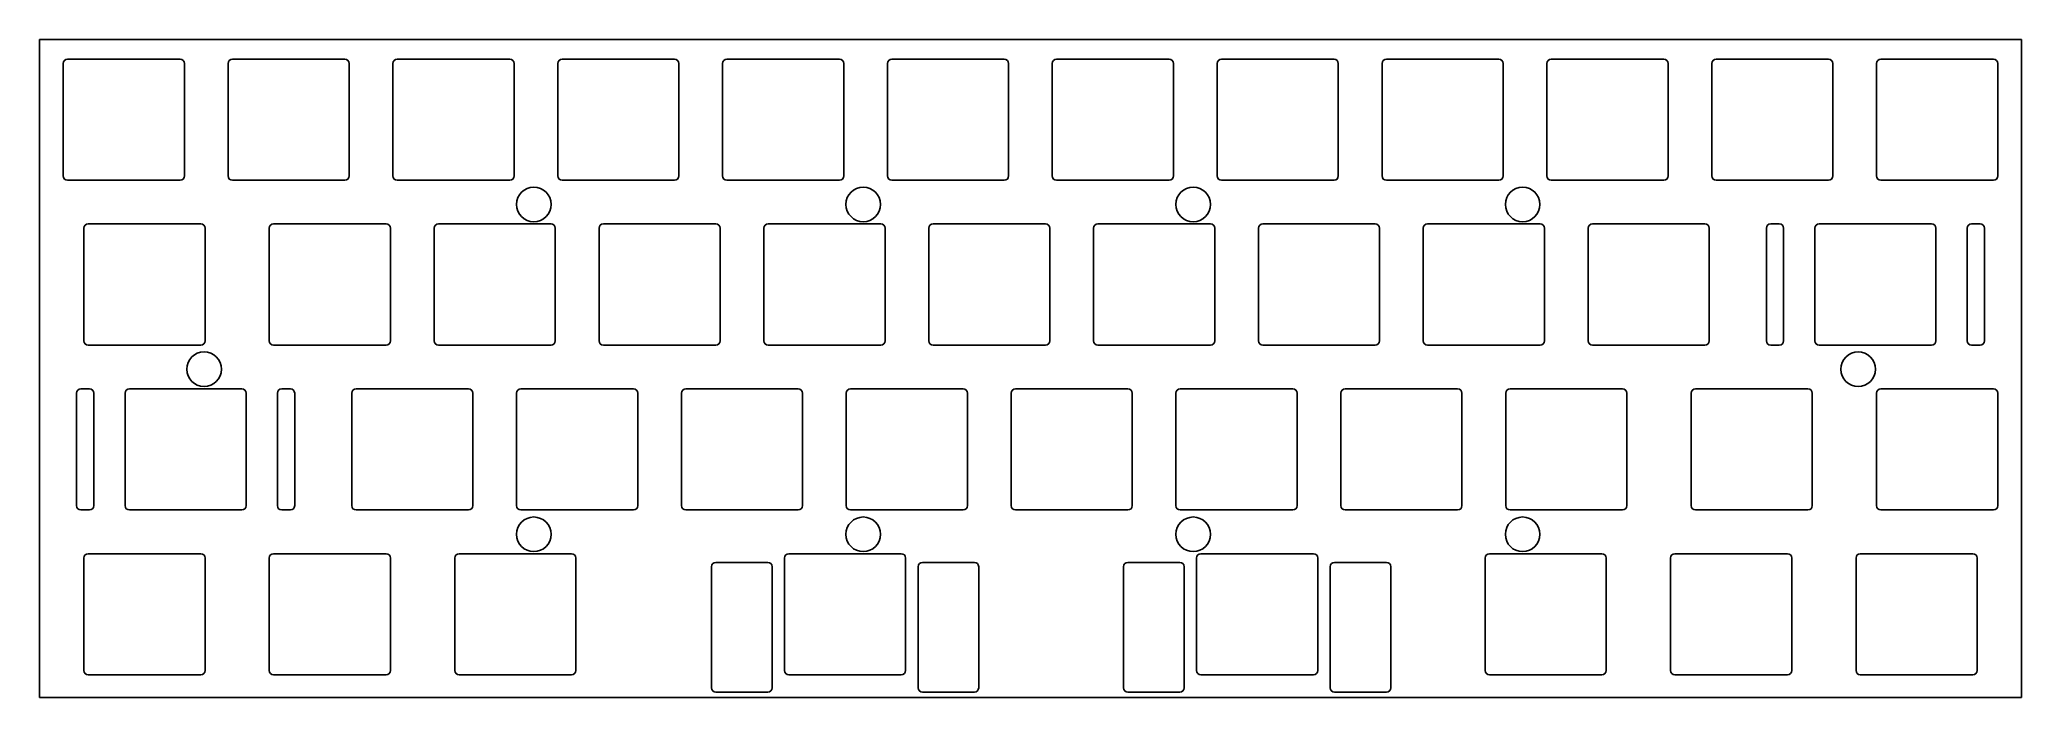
# Model space of a CAD drawing. Header units: inches. Extents: x 62 to 291, y 138 to 214.
import ezdxf

# ---------------------------------------------------------------- set-up
doc = ezdxf.new("R2010")
doc.units = ezdxf.units.IN
doc.header["$MEASUREMENT"] = 0
for name, color, linetype in [('Border Outlien', 7, 'Continuous'), ('Internal Layout', 7, 'Continuous'), ('Mounting Holes', 7, 'Continuous')]:
    doc.layers.add(name, color=color, linetype=linetype)

# ---------------------------------------------------------------- blocks, each defined once
blk = doc.blocks.new('block 2')
at = {"layer": 'Internal Layout', "color": 7, "lineweight": 25, "true_color": 0xffffff}
blk.add_lwpolyline([(65.11, 212.14), (78.11, 212.14)], dxfattribs=at)
blk = doc.blocks.new('block 3')
at = {"layer": 'Internal Layout', "color": 7, "lineweight": 25, "true_color": 0xffffff}
blk.add_lwpolyline([(65.11, 198.14), (78.11, 198.14)], dxfattribs=at)
blk = doc.blocks.new('block 4')
at = {"layer": 'Internal Layout', "color": 7, "lineweight": 25, "true_color": 0xffffff}
blk.add_lwpolyline([(64.61, 211.64), (64.61, 198.64)], dxfattribs=at)
blk = doc.blocks.new('block 5')
at = {"layer": 'Internal Layout', "color": 7, "lineweight": 25, "true_color": 0xffffff}
blk.add_lwpolyline([(78.61, 211.64), (78.61, 198.64)], dxfattribs=at)
blk = doc.blocks.new('block 6')
at = {"layer": 'Internal Layout', "color": 7, "lineweight": 25, "true_color": 0xffffff}
blk.add_open_spline([(65.11, 212.14), (64.84, 212.14), (64.61, 211.92), (64.61, 211.64)], degree=3, dxfattribs=at)
blk = doc.blocks.new('block 7')
at = {"layer": 'Internal Layout', "color": 7, "lineweight": 25, "true_color": 0xffffff}
blk.add_open_spline([(78.61, 211.64), (78.61, 211.92), (78.39, 212.14), (78.11, 212.14)], degree=3, dxfattribs=at)
blk = doc.blocks.new('block 8')
at = {"layer": 'Internal Layout', "color": 7, "lineweight": 25, "true_color": 0xffffff}
blk.add_open_spline([(64.61, 198.64), (64.61, 198.36), (64.84, 198.14), (65.11, 198.14)], degree=3, dxfattribs=at)
blk = doc.blocks.new('block 9')
at = {"layer": 'Internal Layout', "color": 7, "lineweight": 25, "true_color": 0xffffff}
blk.add_open_spline([(78.11, 198.14), (78.39, 198.14), (78.61, 198.36), (78.61, 198.64)], degree=3, dxfattribs=at)
blk = doc.blocks.new('block 10')
at = {"layer": 'Internal Layout', "color": 7, "lineweight": 25, "true_color": 0xffffff}
blk.add_lwpolyline([(84.16, 212.14), (97.16, 212.14)], dxfattribs=at)
blk = doc.blocks.new('block 11')
at = {"layer": 'Internal Layout', "color": 7, "lineweight": 25, "true_color": 0xffffff}
blk.add_lwpolyline([(84.16, 198.14), (97.16, 198.14)], dxfattribs=at)
blk = doc.blocks.new('block 12')
at = {"layer": 'Internal Layout', "color": 7, "lineweight": 25, "true_color": 0xffffff}
blk.add_lwpolyline([(83.66, 211.64), (83.66, 198.64)], dxfattribs=at)
blk = doc.blocks.new('block 13')
at = {"layer": 'Internal Layout', "color": 7, "lineweight": 25, "true_color": 0xffffff}
blk.add_lwpolyline([(97.66, 211.64), (97.66, 198.64)], dxfattribs=at)
blk = doc.blocks.new('block 14')
at = {"layer": 'Internal Layout', "color": 7, "lineweight": 25, "true_color": 0xffffff}
blk.add_open_spline([(84.16, 212.14), (83.89, 212.14), (83.66, 211.92), (83.66, 211.64)], degree=3, dxfattribs=at)
blk = doc.blocks.new('block 15')
at = {"layer": 'Internal Layout', "color": 7, "lineweight": 25, "true_color": 0xffffff}
blk.add_open_spline([(97.66, 211.64), (97.66, 211.92), (97.44, 212.14), (97.16, 212.14)], degree=3, dxfattribs=at)
blk = doc.blocks.new('block 16')
at = {"layer": 'Internal Layout', "color": 7, "lineweight": 25, "true_color": 0xffffff}
blk.add_open_spline([(83.66, 198.64), (83.66, 198.36), (83.89, 198.14), (84.16, 198.14)], degree=3, dxfattribs=at)
blk = doc.blocks.new('block 17')
at = {"layer": 'Internal Layout', "color": 7, "lineweight": 25, "true_color": 0xffffff}
blk.add_open_spline([(97.16, 198.14), (97.44, 198.14), (97.66, 198.36), (97.66, 198.64)], degree=3, dxfattribs=at)
blk = doc.blocks.new('block 18')
at = {"layer": 'Internal Layout', "color": 7, "lineweight": 25, "true_color": 0xffffff}
blk.add_lwpolyline([(103.21, 212.14), (116.21, 212.14)], dxfattribs=at)
blk = doc.blocks.new('block 19')
at = {"layer": 'Internal Layout', "color": 7, "lineweight": 25, "true_color": 0xffffff}
blk.add_lwpolyline([(103.21, 198.14), (116.21, 198.14)], dxfattribs=at)
blk = doc.blocks.new('block 20')
at = {"layer": 'Internal Layout', "color": 7, "lineweight": 25, "true_color": 0xffffff}
blk.add_lwpolyline([(102.71, 211.64), (102.71, 198.64)], dxfattribs=at)
blk = doc.blocks.new('block 21')
at = {"layer": 'Internal Layout', "color": 7, "lineweight": 25, "true_color": 0xffffff}
blk.add_lwpolyline([(116.71, 211.64), (116.71, 198.64)], dxfattribs=at)
blk = doc.blocks.new('block 22')
at = {"layer": 'Internal Layout', "color": 7, "lineweight": 25, "true_color": 0xffffff}
blk.add_open_spline([(103.21, 212.14), (102.94, 212.14), (102.71, 211.92), (102.71, 211.64)], degree=3, dxfattribs=at)
blk = doc.blocks.new('block 23')
at = {"layer": 'Internal Layout', "color": 7, "lineweight": 25, "true_color": 0xffffff}
blk.add_open_spline([(116.71, 211.64), (116.71, 211.92), (116.49, 212.14), (116.21, 212.14)], degree=3, dxfattribs=at)
blk = doc.blocks.new('block 24')
at = {"layer": 'Internal Layout', "color": 7, "lineweight": 25, "true_color": 0xffffff}
blk.add_open_spline([(102.71, 198.64), (102.71, 198.36), (102.94, 198.14), (103.21, 198.14)], degree=3, dxfattribs=at)
blk = doc.blocks.new('block 25')
at = {"layer": 'Internal Layout', "color": 7, "lineweight": 25, "true_color": 0xffffff}
blk.add_open_spline([(116.21, 198.14), (116.49, 198.14), (116.71, 198.36), (116.71, 198.64)], degree=3, dxfattribs=at)
blk = doc.blocks.new('block 26')
at = {"layer": 'Internal Layout', "color": 7, "lineweight": 25, "true_color": 0xffffff}
blk.add_lwpolyline([(122.26, 212.14), (135.26, 212.14)], dxfattribs=at)
blk = doc.blocks.new('block 27')
at = {"layer": 'Internal Layout', "color": 7, "lineweight": 25, "true_color": 0xffffff}
blk.add_lwpolyline([(122.26, 198.14), (135.26, 198.14)], dxfattribs=at)
blk = doc.blocks.new('block 28')
at = {"layer": 'Internal Layout', "color": 7, "lineweight": 25, "true_color": 0xffffff}
blk.add_lwpolyline([(121.76, 211.64), (121.76, 198.64)], dxfattribs=at)
blk = doc.blocks.new('block 29')
at = {"layer": 'Internal Layout', "color": 7, "lineweight": 25, "true_color": 0xffffff}
blk.add_lwpolyline([(135.76, 211.64), (135.76, 198.64)], dxfattribs=at)
blk = doc.blocks.new('block 30')
at = {"layer": 'Internal Layout', "color": 7, "lineweight": 25, "true_color": 0xffffff}
blk.add_open_spline([(122.26, 212.14), (121.99, 212.14), (121.76, 211.92), (121.76, 211.64)], degree=3, dxfattribs=at)
blk = doc.blocks.new('block 31')
at = {"layer": 'Internal Layout', "color": 7, "lineweight": 25, "true_color": 0xffffff}
blk.add_open_spline([(135.76, 211.64), (135.76, 211.92), (135.54, 212.14), (135.26, 212.14)], degree=3, dxfattribs=at)
blk = doc.blocks.new('block 32')
at = {"layer": 'Internal Layout', "color": 7, "lineweight": 25, "true_color": 0xffffff}
blk.add_open_spline([(121.76, 198.64), (121.76, 198.36), (121.99, 198.14), (122.26, 198.14)], degree=3, dxfattribs=at)
blk = doc.blocks.new('block 33')
at = {"layer": 'Internal Layout', "color": 7, "lineweight": 25, "true_color": 0xffffff}
blk.add_open_spline([(135.26, 198.14), (135.54, 198.14), (135.76, 198.36), (135.76, 198.64)], degree=3, dxfattribs=at)
blk = doc.blocks.new('block 34')
at = {"layer": 'Internal Layout', "color": 7, "lineweight": 25, "true_color": 0xffffff}
blk.add_lwpolyline([(141.31, 212.14), (154.31, 212.14)], dxfattribs=at)
blk = doc.blocks.new('block 35')
at = {"layer": 'Internal Layout', "color": 7, "lineweight": 25, "true_color": 0xffffff}
blk.add_lwpolyline([(141.31, 198.14), (154.31, 198.14)], dxfattribs=at)
blk = doc.blocks.new('block 36')
at = {"layer": 'Internal Layout', "color": 7, "lineweight": 25, "true_color": 0xffffff}
blk.add_lwpolyline([(140.81, 211.64), (140.81, 198.64)], dxfattribs=at)
blk = doc.blocks.new('block 37')
at = {"layer": 'Internal Layout', "color": 7, "lineweight": 25, "true_color": 0xffffff}
blk.add_lwpolyline([(154.81, 211.64), (154.81, 198.64)], dxfattribs=at)
blk = doc.blocks.new('block 38')
at = {"layer": 'Internal Layout', "color": 7, "lineweight": 25, "true_color": 0xffffff}
blk.add_open_spline([(141.31, 212.14), (141.04, 212.14), (140.81, 211.92), (140.81, 211.64)], degree=3, dxfattribs=at)
blk = doc.blocks.new('block 39')
at = {"layer": 'Internal Layout', "color": 7, "lineweight": 25, "true_color": 0xffffff}
blk.add_open_spline([(154.81, 211.64), (154.81, 211.92), (154.59, 212.14), (154.31, 212.14)], degree=3, dxfattribs=at)
blk = doc.blocks.new('block 40')
at = {"layer": 'Internal Layout', "color": 7, "lineweight": 25, "true_color": 0xffffff}
blk.add_open_spline([(140.81, 198.64), (140.81, 198.36), (141.04, 198.14), (141.31, 198.14)], degree=3, dxfattribs=at)
blk = doc.blocks.new('block 41')
at = {"layer": 'Internal Layout', "color": 7, "lineweight": 25, "true_color": 0xffffff}
blk.add_open_spline([(154.31, 198.14), (154.59, 198.14), (154.81, 198.36), (154.81, 198.64)], degree=3, dxfattribs=at)
blk = doc.blocks.new('block 42')
at = {"layer": 'Internal Layout', "color": 7, "lineweight": 25, "true_color": 0xffffff}
blk.add_lwpolyline([(160.36, 212.14), (173.36, 212.14)], dxfattribs=at)
blk = doc.blocks.new('block 43')
at = {"layer": 'Internal Layout', "color": 7, "lineweight": 25, "true_color": 0xffffff}
blk.add_lwpolyline([(160.36, 198.14), (173.36, 198.14)], dxfattribs=at)
blk = doc.blocks.new('block 44')
at = {"layer": 'Internal Layout', "color": 7, "lineweight": 25, "true_color": 0xffffff}
blk.add_lwpolyline([(159.86, 211.64), (159.86, 198.64)], dxfattribs=at)
blk = doc.blocks.new('block 45')
at = {"layer": 'Internal Layout', "color": 7, "lineweight": 25, "true_color": 0xffffff}
blk.add_lwpolyline([(173.86, 211.64), (173.86, 198.64)], dxfattribs=at)
blk = doc.blocks.new('block 46')
at = {"layer": 'Internal Layout', "color": 7, "lineweight": 25, "true_color": 0xffffff}
blk.add_open_spline([(160.36, 212.14), (160.09, 212.14), (159.86, 211.92), (159.86, 211.64)], degree=3, dxfattribs=at)
blk = doc.blocks.new('block 47')
at = {"layer": 'Internal Layout', "color": 7, "lineweight": 25, "true_color": 0xffffff}
blk.add_open_spline([(173.86, 211.64), (173.86, 211.92), (173.64, 212.14), (173.36, 212.14)], degree=3, dxfattribs=at)
blk = doc.blocks.new('block 48')
at = {"layer": 'Internal Layout', "color": 7, "lineweight": 25, "true_color": 0xffffff}
blk.add_open_spline([(159.86, 198.64), (159.86, 198.36), (160.09, 198.14), (160.36, 198.14)], degree=3, dxfattribs=at)
blk = doc.blocks.new('block 49')
at = {"layer": 'Internal Layout', "color": 7, "lineweight": 25, "true_color": 0xffffff}
blk.add_open_spline([(173.36, 198.14), (173.64, 198.14), (173.86, 198.36), (173.86, 198.64)], degree=3, dxfattribs=at)
blk = doc.blocks.new('block 50')
at = {"layer": 'Internal Layout', "color": 7, "lineweight": 25, "true_color": 0xffffff}
blk.add_lwpolyline([(179.41, 212.14), (192.41, 212.14)], dxfattribs=at)
blk = doc.blocks.new('block 51')
at = {"layer": 'Internal Layout', "color": 7, "lineweight": 25, "true_color": 0xffffff}
blk.add_lwpolyline([(179.41, 198.14), (192.41, 198.14)], dxfattribs=at)
blk = doc.blocks.new('block 52')
at = {"layer": 'Internal Layout', "color": 7, "lineweight": 25, "true_color": 0xffffff}
blk.add_lwpolyline([(178.91, 211.64), (178.91, 198.64)], dxfattribs=at)
blk = doc.blocks.new('block 53')
at = {"layer": 'Internal Layout', "color": 7, "lineweight": 25, "true_color": 0xffffff}
blk.add_lwpolyline([(192.91, 211.64), (192.91, 198.64)], dxfattribs=at)
blk = doc.blocks.new('block 54')
at = {"layer": 'Internal Layout', "color": 7, "lineweight": 25, "true_color": 0xffffff}
blk.add_open_spline([(179.41, 212.14), (179.14, 212.14), (178.91, 211.92), (178.91, 211.64)], degree=3, dxfattribs=at)
blk = doc.blocks.new('block 55')
at = {"layer": 'Internal Layout', "color": 7, "lineweight": 25, "true_color": 0xffffff}
blk.add_open_spline([(192.91, 211.64), (192.91, 211.92), (192.69, 212.14), (192.41, 212.14)], degree=3, dxfattribs=at)
blk = doc.blocks.new('block 56')
at = {"layer": 'Internal Layout', "color": 7, "lineweight": 25, "true_color": 0xffffff}
blk.add_open_spline([(178.91, 198.64), (178.91, 198.36), (179.14, 198.14), (179.41, 198.14)], degree=3, dxfattribs=at)
blk = doc.blocks.new('block 57')
at = {"layer": 'Internal Layout', "color": 7, "lineweight": 25, "true_color": 0xffffff}
blk.add_open_spline([(192.41, 198.14), (192.69, 198.14), (192.91, 198.36), (192.91, 198.64)], degree=3, dxfattribs=at)
blk = doc.blocks.new('block 58')
at = {"layer": 'Internal Layout', "color": 7, "lineweight": 25, "true_color": 0xffffff}
blk.add_lwpolyline([(198.46, 212.14), (211.46, 212.14)], dxfattribs=at)
blk = doc.blocks.new('block 59')
at = {"layer": 'Internal Layout', "color": 7, "lineweight": 25, "true_color": 0xffffff}
blk.add_lwpolyline([(198.46, 198.14), (211.46, 198.14)], dxfattribs=at)
blk = doc.blocks.new('block 60')
at = {"layer": 'Internal Layout', "color": 7, "lineweight": 25, "true_color": 0xffffff}
blk.add_lwpolyline([(197.96, 211.64), (197.96, 198.64)], dxfattribs=at)
blk = doc.blocks.new('block 61')
at = {"layer": 'Internal Layout', "color": 7, "lineweight": 25, "true_color": 0xffffff}
blk.add_lwpolyline([(211.96, 211.64), (211.96, 198.64)], dxfattribs=at)
blk = doc.blocks.new('block 62')
at = {"layer": 'Internal Layout', "color": 7, "lineweight": 25, "true_color": 0xffffff}
blk.add_open_spline([(198.46, 212.14), (198.19, 212.14), (197.96, 211.92), (197.96, 211.64)], degree=3, dxfattribs=at)
blk = doc.blocks.new('block 63')
at = {"layer": 'Internal Layout', "color": 7, "lineweight": 25, "true_color": 0xffffff}
blk.add_open_spline([(211.96, 211.64), (211.96, 211.92), (211.74, 212.14), (211.46, 212.14)], degree=3, dxfattribs=at)
blk = doc.blocks.new('block 64')
at = {"layer": 'Internal Layout', "color": 7, "lineweight": 25, "true_color": 0xffffff}
blk.add_open_spline([(197.96, 198.64), (197.96, 198.36), (198.19, 198.14), (198.46, 198.14)], degree=3, dxfattribs=at)
blk = doc.blocks.new('block 65')
at = {"layer": 'Internal Layout', "color": 7, "lineweight": 25, "true_color": 0xffffff}
blk.add_open_spline([(211.46, 198.14), (211.74, 198.14), (211.96, 198.36), (211.96, 198.64)], degree=3, dxfattribs=at)
blk = doc.blocks.new('block 66')
at = {"layer": 'Internal Layout', "color": 7, "lineweight": 25, "true_color": 0xffffff}
blk.add_lwpolyline([(217.51, 212.14), (230.51, 212.14)], dxfattribs=at)
blk = doc.blocks.new('block 67')
at = {"layer": 'Internal Layout', "color": 7, "lineweight": 25, "true_color": 0xffffff}
blk.add_lwpolyline([(217.51, 198.14), (230.51, 198.14)], dxfattribs=at)
blk = doc.blocks.new('block 68')
at = {"layer": 'Internal Layout', "color": 7, "lineweight": 25, "true_color": 0xffffff}
blk.add_lwpolyline([(217.01, 211.64), (217.01, 198.64)], dxfattribs=at)
blk = doc.blocks.new('block 69')
at = {"layer": 'Internal Layout', "color": 7, "lineweight": 25, "true_color": 0xffffff}
blk.add_lwpolyline([(231.01, 211.64), (231.01, 198.64)], dxfattribs=at)
blk = doc.blocks.new('block 70')
at = {"layer": 'Internal Layout', "color": 7, "lineweight": 25, "true_color": 0xffffff}
blk.add_open_spline([(217.51, 212.14), (217.24, 212.14), (217.01, 211.92), (217.01, 211.64)], degree=3, dxfattribs=at)
blk = doc.blocks.new('block 71')
at = {"layer": 'Internal Layout', "color": 7, "lineweight": 25, "true_color": 0xffffff}
blk.add_open_spline([(231.01, 211.64), (231.01, 211.92), (230.79, 212.14), (230.51, 212.14)], degree=3, dxfattribs=at)
blk = doc.blocks.new('block 72')
at = {"layer": 'Internal Layout', "color": 7, "lineweight": 25, "true_color": 0xffffff}
blk.add_open_spline([(217.01, 198.64), (217.01, 198.36), (217.24, 198.14), (217.51, 198.14)], degree=3, dxfattribs=at)
blk = doc.blocks.new('block 73')
at = {"layer": 'Internal Layout', "color": 7, "lineweight": 25, "true_color": 0xffffff}
blk.add_open_spline([(230.51, 198.14), (230.79, 198.14), (231.01, 198.36), (231.01, 198.64)], degree=3, dxfattribs=at)
blk = doc.blocks.new('block 74')
at = {"layer": 'Internal Layout', "color": 7, "lineweight": 25, "true_color": 0xffffff}
blk.add_lwpolyline([(236.56, 212.14), (249.56, 212.14)], dxfattribs=at)
blk = doc.blocks.new('block 75')
at = {"layer": 'Internal Layout', "color": 7, "lineweight": 25, "true_color": 0xffffff}
blk.add_lwpolyline([(236.56, 198.14), (249.56, 198.14)], dxfattribs=at)
blk = doc.blocks.new('block 76')
at = {"layer": 'Internal Layout', "color": 7, "lineweight": 25, "true_color": 0xffffff}
blk.add_lwpolyline([(236.06, 211.64), (236.06, 198.64)], dxfattribs=at)
blk = doc.blocks.new('block 77')
at = {"layer": 'Internal Layout', "color": 7, "lineweight": 25, "true_color": 0xffffff}
blk.add_lwpolyline([(250.06, 211.64), (250.06, 198.64)], dxfattribs=at)
blk = doc.blocks.new('block 78')
at = {"layer": 'Internal Layout', "color": 7, "lineweight": 25, "true_color": 0xffffff}
blk.add_open_spline([(236.56, 212.14), (236.29, 212.14), (236.06, 211.92), (236.06, 211.64)], degree=3, dxfattribs=at)
blk = doc.blocks.new('block 79')
at = {"layer": 'Internal Layout', "color": 7, "lineweight": 25, "true_color": 0xffffff}
blk.add_open_spline([(250.06, 211.64), (250.06, 211.92), (249.84, 212.14), (249.56, 212.14)], degree=3, dxfattribs=at)
blk = doc.blocks.new('block 80')
at = {"layer": 'Internal Layout', "color": 7, "lineweight": 25, "true_color": 0xffffff}
blk.add_open_spline([(236.06, 198.64), (236.06, 198.36), (236.29, 198.14), (236.56, 198.14)], degree=3, dxfattribs=at)
blk = doc.blocks.new('block 81')
at = {"layer": 'Internal Layout', "color": 7, "lineweight": 25, "true_color": 0xffffff}
blk.add_open_spline([(249.56, 198.14), (249.84, 198.14), (250.06, 198.36), (250.06, 198.64)], degree=3, dxfattribs=at)
blk = doc.blocks.new('block 82')
at = {"layer": 'Internal Layout', "color": 7, "lineweight": 25, "true_color": 0xffffff}
blk.add_lwpolyline([(255.61, 212.14), (268.61, 212.14)], dxfattribs=at)
blk = doc.blocks.new('block 83')
at = {"layer": 'Internal Layout', "color": 7, "lineweight": 25, "true_color": 0xffffff}
blk.add_lwpolyline([(255.61, 198.14), (268.61, 198.14)], dxfattribs=at)
blk = doc.blocks.new('block 84')
at = {"layer": 'Internal Layout', "color": 7, "lineweight": 25, "true_color": 0xffffff}
blk.add_lwpolyline([(255.11, 211.64), (255.11, 198.64)], dxfattribs=at)
blk = doc.blocks.new('block 85')
at = {"layer": 'Internal Layout', "color": 7, "lineweight": 25, "true_color": 0xffffff}
blk.add_lwpolyline([(269.11, 211.64), (269.11, 198.64)], dxfattribs=at)
blk = doc.blocks.new('block 86')
at = {"layer": 'Internal Layout', "color": 7, "lineweight": 25, "true_color": 0xffffff}
blk.add_open_spline([(255.61, 212.14), (255.34, 212.14), (255.11, 211.92), (255.11, 211.64)], degree=3, dxfattribs=at)
blk = doc.blocks.new('block 87')
at = {"layer": 'Internal Layout', "color": 7, "lineweight": 25, "true_color": 0xffffff}
blk.add_open_spline([(269.11, 211.64), (269.11, 211.92), (268.89, 212.14), (268.61, 212.14)], degree=3, dxfattribs=at)
blk = doc.blocks.new('block 88')
at = {"layer": 'Internal Layout', "color": 7, "lineweight": 25, "true_color": 0xffffff}
blk.add_open_spline([(255.11, 198.64), (255.11, 198.36), (255.34, 198.14), (255.61, 198.14)], degree=3, dxfattribs=at)
blk = doc.blocks.new('block 89')
at = {"layer": 'Internal Layout', "color": 7, "lineweight": 25, "true_color": 0xffffff}
blk.add_open_spline([(268.61, 198.14), (268.89, 198.14), (269.11, 198.36), (269.11, 198.64)], degree=3, dxfattribs=at)
blk = doc.blocks.new('block 90')
at = {"layer": 'Internal Layout', "color": 7, "lineweight": 25, "true_color": 0xffffff}
blk.add_lwpolyline([(274.66, 212.14), (287.66, 212.14)], dxfattribs=at)
blk = doc.blocks.new('block 91')
at = {"layer": 'Internal Layout', "color": 7, "lineweight": 25, "true_color": 0xffffff}
blk.add_lwpolyline([(274.66, 198.14), (287.66, 198.14)], dxfattribs=at)
blk = doc.blocks.new('block 92')
at = {"layer": 'Internal Layout', "color": 7, "lineweight": 25, "true_color": 0xffffff}
blk.add_lwpolyline([(274.16, 211.64), (274.16, 198.64)], dxfattribs=at)
blk = doc.blocks.new('block 93')
at = {"layer": 'Internal Layout', "color": 7, "lineweight": 25, "true_color": 0xffffff}
blk.add_lwpolyline([(288.16, 211.64), (288.16, 198.64)], dxfattribs=at)
blk = doc.blocks.new('block 94')
at = {"layer": 'Internal Layout', "color": 7, "lineweight": 25, "true_color": 0xffffff}
blk.add_open_spline([(274.66, 212.14), (274.39, 212.14), (274.16, 211.92), (274.16, 211.64)], degree=3, dxfattribs=at)
blk = doc.blocks.new('block 95')
at = {"layer": 'Internal Layout', "color": 7, "lineweight": 25, "true_color": 0xffffff}
blk.add_open_spline([(288.16, 211.64), (288.16, 211.92), (287.94, 212.14), (287.66, 212.14)], degree=3, dxfattribs=at)
blk = doc.blocks.new('block 96')
at = {"layer": 'Internal Layout', "color": 7, "lineweight": 25, "true_color": 0xffffff}
blk.add_open_spline([(274.16, 198.64), (274.16, 198.36), (274.39, 198.14), (274.66, 198.14)], degree=3, dxfattribs=at)
blk = doc.blocks.new('block 97')
at = {"layer": 'Internal Layout', "color": 7, "lineweight": 25, "true_color": 0xffffff}
blk.add_open_spline([(287.66, 198.14), (287.94, 198.14), (288.16, 198.36), (288.16, 198.64)], degree=3, dxfattribs=at)
blk = doc.blocks.new('block 98')
at = {"layer": 'Internal Layout', "color": 7, "lineweight": 25, "true_color": 0xffffff}
blk.add_lwpolyline([(67.5, 193.09), (80.5, 193.09)], dxfattribs=at)
blk = doc.blocks.new('block 99')
at = {"layer": 'Internal Layout', "color": 7, "lineweight": 25, "true_color": 0xffffff}
blk.add_lwpolyline([(67.5, 179.09), (80.5, 179.09)], dxfattribs=at)
blk = doc.blocks.new('block 100')
at = {"layer": 'Internal Layout', "color": 7, "lineweight": 25, "true_color": 0xffffff}
blk.add_lwpolyline([(67, 192.59), (67, 179.59)], dxfattribs=at)
blk = doc.blocks.new('block 101')
at = {"layer": 'Internal Layout', "color": 7, "lineweight": 25, "true_color": 0xffffff}
blk.add_lwpolyline([(81, 192.59), (81, 179.59)], dxfattribs=at)
blk = doc.blocks.new('block 102')
at = {"layer": 'Internal Layout', "color": 7, "lineweight": 25, "true_color": 0xffffff}
blk.add_open_spline([(67.5, 193.09), (67.22, 193.09), (67, 192.87), (67, 192.59)], degree=3, dxfattribs=at)
blk = doc.blocks.new('block 103')
at = {"layer": 'Internal Layout', "color": 7, "lineweight": 25, "true_color": 0xffffff}
blk.add_open_spline([(81, 192.59), (81, 192.87), (80.77, 193.09), (80.5, 193.09)], degree=3, dxfattribs=at)
blk = doc.blocks.new('block 104')
at = {"layer": 'Internal Layout', "color": 7, "lineweight": 25, "true_color": 0xffffff}
blk.add_open_spline([(67, 179.59), (67, 179.31), (67.22, 179.09), (67.5, 179.09)], degree=3, dxfattribs=at)
blk = doc.blocks.new('block 105')
at = {"layer": 'Internal Layout', "color": 7, "lineweight": 25, "true_color": 0xffffff}
blk.add_open_spline([(80.5, 179.09), (80.77, 179.09), (81, 179.31), (81, 179.59)], degree=3, dxfattribs=at)
blk = doc.blocks.new('block 106')
at = {"layer": 'Internal Layout', "color": 7, "lineweight": 25, "true_color": 0xffffff}
blk.add_lwpolyline([(88.93, 193.09), (101.93, 193.09)], dxfattribs=at)
blk = doc.blocks.new('block 107')
at = {"layer": 'Internal Layout', "color": 7, "lineweight": 25, "true_color": 0xffffff}
blk.add_lwpolyline([(88.93, 179.09), (101.93, 179.09)], dxfattribs=at)
blk = doc.blocks.new('block 108')
at = {"layer": 'Internal Layout', "color": 7, "lineweight": 25, "true_color": 0xffffff}
blk.add_lwpolyline([(88.43, 192.59), (88.43, 179.59)], dxfattribs=at)
blk = doc.blocks.new('block 109')
at = {"layer": 'Internal Layout', "color": 7, "lineweight": 25, "true_color": 0xffffff}
blk.add_lwpolyline([(102.43, 192.59), (102.43, 179.59)], dxfattribs=at)
blk = doc.blocks.new('block 110')
at = {"layer": 'Internal Layout', "color": 7, "lineweight": 25, "true_color": 0xffffff}
blk.add_open_spline([(88.93, 193.09), (88.65, 193.09), (88.43, 192.87), (88.43, 192.59)], degree=3, dxfattribs=at)
blk = doc.blocks.new('block 111')
at = {"layer": 'Internal Layout', "color": 7, "lineweight": 25, "true_color": 0xffffff}
blk.add_open_spline([(102.43, 192.59), (102.43, 192.87), (102.2, 193.09), (101.93, 193.09)], degree=3, dxfattribs=at)
blk = doc.blocks.new('block 112')
at = {"layer": 'Internal Layout', "color": 7, "lineweight": 25, "true_color": 0xffffff}
blk.add_open_spline([(88.43, 179.59), (88.43, 179.31), (88.65, 179.09), (88.93, 179.09)], degree=3, dxfattribs=at)
blk = doc.blocks.new('block 113')
at = {"layer": 'Internal Layout', "color": 7, "lineweight": 25, "true_color": 0xffffff}
blk.add_open_spline([(101.93, 179.09), (102.2, 179.09), (102.43, 179.31), (102.43, 179.59)], degree=3, dxfattribs=at)
blk = doc.blocks.new('block 114')
at = {"layer": 'Internal Layout', "color": 7, "lineweight": 25, "true_color": 0xffffff}
blk.add_lwpolyline([(107.98, 193.09), (120.98, 193.09)], dxfattribs=at)
blk = doc.blocks.new('block 115')
at = {"layer": 'Internal Layout', "color": 7, "lineweight": 25, "true_color": 0xffffff}
blk.add_lwpolyline([(107.98, 179.09), (120.98, 179.09)], dxfattribs=at)
blk = doc.blocks.new('block 116')
at = {"layer": 'Internal Layout', "color": 7, "lineweight": 25, "true_color": 0xffffff}
blk.add_lwpolyline([(107.48, 192.59), (107.48, 179.59)], dxfattribs=at)
blk = doc.blocks.new('block 117')
at = {"layer": 'Internal Layout', "color": 7, "lineweight": 25, "true_color": 0xffffff}
blk.add_lwpolyline([(121.48, 192.59), (121.48, 179.59)], dxfattribs=at)
blk = doc.blocks.new('block 118')
at = {"layer": 'Internal Layout', "color": 7, "lineweight": 25, "true_color": 0xffffff}
blk.add_open_spline([(107.98, 193.09), (107.7, 193.09), (107.48, 192.87), (107.48, 192.59)], degree=3, dxfattribs=at)
blk = doc.blocks.new('block 119')
at = {"layer": 'Internal Layout', "color": 7, "lineweight": 25, "true_color": 0xffffff}
blk.add_open_spline([(121.48, 192.59), (121.48, 192.87), (121.25, 193.09), (120.98, 193.09)], degree=3, dxfattribs=at)
blk = doc.blocks.new('block 120')
at = {"layer": 'Internal Layout', "color": 7, "lineweight": 25, "true_color": 0xffffff}
blk.add_open_spline([(107.48, 179.59), (107.48, 179.31), (107.7, 179.09), (107.98, 179.09)], degree=3, dxfattribs=at)
blk = doc.blocks.new('block 121')
at = {"layer": 'Internal Layout', "color": 7, "lineweight": 25, "true_color": 0xffffff}
blk.add_open_spline([(120.98, 179.09), (121.25, 179.09), (121.48, 179.31), (121.48, 179.59)], degree=3, dxfattribs=at)
blk = doc.blocks.new('block 122')
at = {"layer": 'Internal Layout', "color": 7, "lineweight": 25, "true_color": 0xffffff}
blk.add_lwpolyline([(127.03, 193.09), (140.03, 193.09)], dxfattribs=at)
blk = doc.blocks.new('block 123')
at = {"layer": 'Internal Layout', "color": 7, "lineweight": 25, "true_color": 0xffffff}
blk.add_lwpolyline([(127.03, 179.09), (140.03, 179.09)], dxfattribs=at)
blk = doc.blocks.new('block 124')
at = {"layer": 'Internal Layout', "color": 7, "lineweight": 25, "true_color": 0xffffff}
blk.add_lwpolyline([(126.53, 192.59), (126.53, 179.59)], dxfattribs=at)
blk = doc.blocks.new('block 125')
at = {"layer": 'Internal Layout', "color": 7, "lineweight": 25, "true_color": 0xffffff}
blk.add_lwpolyline([(140.53, 192.59), (140.53, 179.59)], dxfattribs=at)
blk = doc.blocks.new('block 126')
at = {"layer": 'Internal Layout', "color": 7, "lineweight": 25, "true_color": 0xffffff}
blk.add_open_spline([(127.03, 193.09), (126.75, 193.09), (126.53, 192.87), (126.53, 192.59)], degree=3, dxfattribs=at)
blk = doc.blocks.new('block 127')
at = {"layer": 'Internal Layout', "color": 7, "lineweight": 25, "true_color": 0xffffff}
blk.add_open_spline([(140.53, 192.59), (140.53, 192.87), (140.3, 193.09), (140.03, 193.09)], degree=3, dxfattribs=at)
blk = doc.blocks.new('block 128')
at = {"layer": 'Internal Layout', "color": 7, "lineweight": 25, "true_color": 0xffffff}
blk.add_open_spline([(126.53, 179.59), (126.53, 179.31), (126.75, 179.09), (127.03, 179.09)], degree=3, dxfattribs=at)
blk = doc.blocks.new('block 129')
at = {"layer": 'Internal Layout', "color": 7, "lineweight": 25, "true_color": 0xffffff}
blk.add_open_spline([(140.03, 179.09), (140.3, 179.09), (140.53, 179.31), (140.53, 179.59)], degree=3, dxfattribs=at)
blk = doc.blocks.new('block 130')
at = {"layer": 'Internal Layout', "color": 7, "lineweight": 25, "true_color": 0xffffff}
blk.add_lwpolyline([(146.08, 193.09), (159.08, 193.09)], dxfattribs=at)
blk = doc.blocks.new('block 131')
at = {"layer": 'Internal Layout', "color": 7, "lineweight": 25, "true_color": 0xffffff}
blk.add_lwpolyline([(146.08, 179.09), (159.08, 179.09)], dxfattribs=at)
blk = doc.blocks.new('block 132')
at = {"layer": 'Internal Layout', "color": 7, "lineweight": 25, "true_color": 0xffffff}
blk.add_lwpolyline([(145.58, 192.59), (145.58, 179.59)], dxfattribs=at)
blk = doc.blocks.new('block 133')
at = {"layer": 'Internal Layout', "color": 7, "lineweight": 25, "true_color": 0xffffff}
blk.add_lwpolyline([(159.58, 192.59), (159.58, 179.59)], dxfattribs=at)
blk = doc.blocks.new('block 134')
at = {"layer": 'Internal Layout', "color": 7, "lineweight": 25, "true_color": 0xffffff}
blk.add_open_spline([(146.08, 193.09), (145.8, 193.09), (145.58, 192.87), (145.58, 192.59)], degree=3, dxfattribs=at)
blk = doc.blocks.new('block 135')
at = {"layer": 'Internal Layout', "color": 7, "lineweight": 25, "true_color": 0xffffff}
blk.add_open_spline([(159.58, 192.59), (159.58, 192.87), (159.35, 193.09), (159.08, 193.09)], degree=3, dxfattribs=at)
blk = doc.blocks.new('block 136')
at = {"layer": 'Internal Layout', "color": 7, "lineweight": 25, "true_color": 0xffffff}
blk.add_open_spline([(145.58, 179.59), (145.58, 179.31), (145.8, 179.09), (146.08, 179.09)], degree=3, dxfattribs=at)
blk = doc.blocks.new('block 137')
at = {"layer": 'Internal Layout', "color": 7, "lineweight": 25, "true_color": 0xffffff}
blk.add_open_spline([(159.08, 179.09), (159.35, 179.09), (159.58, 179.31), (159.58, 179.59)], degree=3, dxfattribs=at)
blk = doc.blocks.new('block 138')
at = {"layer": 'Internal Layout', "color": 7, "lineweight": 25, "true_color": 0xffffff}
blk.add_lwpolyline([(165.13, 193.09), (178.13, 193.09)], dxfattribs=at)
blk = doc.blocks.new('block 139')
at = {"layer": 'Internal Layout', "color": 7, "lineweight": 25, "true_color": 0xffffff}
blk.add_lwpolyline([(165.13, 179.09), (178.13, 179.09)], dxfattribs=at)
blk = doc.blocks.new('block 140')
at = {"layer": 'Internal Layout', "color": 7, "lineweight": 25, "true_color": 0xffffff}
blk.add_lwpolyline([(164.63, 192.59), (164.63, 179.59)], dxfattribs=at)
blk = doc.blocks.new('block 141')
at = {"layer": 'Internal Layout', "color": 7, "lineweight": 25, "true_color": 0xffffff}
blk.add_lwpolyline([(178.63, 192.59), (178.63, 179.59)], dxfattribs=at)
blk = doc.blocks.new('block 142')
at = {"layer": 'Internal Layout', "color": 7, "lineweight": 25, "true_color": 0xffffff}
blk.add_open_spline([(165.13, 193.09), (164.85, 193.09), (164.63, 192.87), (164.63, 192.59)], degree=3, dxfattribs=at)
blk = doc.blocks.new('block 143')
at = {"layer": 'Internal Layout', "color": 7, "lineweight": 25, "true_color": 0xffffff}
blk.add_open_spline([(178.63, 192.59), (178.63, 192.87), (178.4, 193.09), (178.13, 193.09)], degree=3, dxfattribs=at)
blk = doc.blocks.new('block 144')
at = {"layer": 'Internal Layout', "color": 7, "lineweight": 25, "true_color": 0xffffff}
blk.add_open_spline([(164.63, 179.59), (164.63, 179.31), (164.85, 179.09), (165.13, 179.09)], degree=3, dxfattribs=at)
blk = doc.blocks.new('block 145')
at = {"layer": 'Internal Layout', "color": 7, "lineweight": 25, "true_color": 0xffffff}
blk.add_open_spline([(178.13, 179.09), (178.4, 179.09), (178.63, 179.31), (178.63, 179.59)], degree=3, dxfattribs=at)
blk = doc.blocks.new('block 146')
at = {"layer": 'Internal Layout', "color": 7, "lineweight": 25, "true_color": 0xffffff}
blk.add_lwpolyline([(184.18, 193.09), (197.18, 193.09)], dxfattribs=at)
blk = doc.blocks.new('block 147')
at = {"layer": 'Internal Layout', "color": 7, "lineweight": 25, "true_color": 0xffffff}
blk.add_lwpolyline([(184.18, 179.09), (197.18, 179.09)], dxfattribs=at)
blk = doc.blocks.new('block 148')
at = {"layer": 'Internal Layout', "color": 7, "lineweight": 25, "true_color": 0xffffff}
blk.add_lwpolyline([(183.68, 192.59), (183.68, 179.59)], dxfattribs=at)
blk = doc.blocks.new('block 149')
at = {"layer": 'Internal Layout', "color": 7, "lineweight": 25, "true_color": 0xffffff}
blk.add_lwpolyline([(197.68, 192.59), (197.68, 179.59)], dxfattribs=at)
blk = doc.blocks.new('block 150')
at = {"layer": 'Internal Layout', "color": 7, "lineweight": 25, "true_color": 0xffffff}
blk.add_open_spline([(184.18, 193.09), (183.9, 193.09), (183.68, 192.87), (183.68, 192.59)], degree=3, dxfattribs=at)
blk = doc.blocks.new('block 151')
at = {"layer": 'Internal Layout', "color": 7, "lineweight": 25, "true_color": 0xffffff}
blk.add_open_spline([(197.68, 192.59), (197.68, 192.87), (197.45, 193.09), (197.18, 193.09)], degree=3, dxfattribs=at)
blk = doc.blocks.new('block 152')
at = {"layer": 'Internal Layout', "color": 7, "lineweight": 25, "true_color": 0xffffff}
blk.add_open_spline([(183.68, 179.59), (183.68, 179.31), (183.9, 179.09), (184.18, 179.09)], degree=3, dxfattribs=at)
blk = doc.blocks.new('block 153')
at = {"layer": 'Internal Layout', "color": 7, "lineweight": 25, "true_color": 0xffffff}
blk.add_open_spline([(197.18, 179.09), (197.45, 179.09), (197.68, 179.31), (197.68, 179.59)], degree=3, dxfattribs=at)
blk = doc.blocks.new('block 154')
at = {"layer": 'Internal Layout', "color": 7, "lineweight": 25, "true_color": 0xffffff}
blk.add_lwpolyline([(203.23, 193.09), (216.23, 193.09)], dxfattribs=at)
blk = doc.blocks.new('block 155')
at = {"layer": 'Internal Layout', "color": 7, "lineweight": 25, "true_color": 0xffffff}
blk.add_lwpolyline([(203.23, 179.09), (216.23, 179.09)], dxfattribs=at)
blk = doc.blocks.new('block 156')
at = {"layer": 'Internal Layout', "color": 7, "lineweight": 25, "true_color": 0xffffff}
blk.add_lwpolyline([(202.73, 192.59), (202.73, 179.59)], dxfattribs=at)
blk = doc.blocks.new('block 157')
at = {"layer": 'Internal Layout', "color": 7, "lineweight": 25, "true_color": 0xffffff}
blk.add_lwpolyline([(216.73, 192.59), (216.73, 179.59)], dxfattribs=at)
blk = doc.blocks.new('block 158')
at = {"layer": 'Internal Layout', "color": 7, "lineweight": 25, "true_color": 0xffffff}
blk.add_open_spline([(203.23, 193.09), (202.95, 193.09), (202.73, 192.87), (202.73, 192.59)], degree=3, dxfattribs=at)
blk = doc.blocks.new('block 159')
at = {"layer": 'Internal Layout', "color": 7, "lineweight": 25, "true_color": 0xffffff}
blk.add_open_spline([(216.73, 192.59), (216.73, 192.87), (216.5, 193.09), (216.23, 193.09)], degree=3, dxfattribs=at)
blk = doc.blocks.new('block 160')
at = {"layer": 'Internal Layout', "color": 7, "lineweight": 25, "true_color": 0xffffff}
blk.add_open_spline([(202.73, 179.59), (202.73, 179.31), (202.95, 179.09), (203.23, 179.09)], degree=3, dxfattribs=at)
blk = doc.blocks.new('block 161')
at = {"layer": 'Internal Layout', "color": 7, "lineweight": 25, "true_color": 0xffffff}
blk.add_open_spline([(216.23, 179.09), (216.5, 179.09), (216.73, 179.31), (216.73, 179.59)], degree=3, dxfattribs=at)
blk = doc.blocks.new('block 162')
at = {"layer": 'Internal Layout', "color": 7, "lineweight": 25, "true_color": 0xffffff}
blk.add_lwpolyline([(222.28, 193.09), (235.28, 193.09)], dxfattribs=at)
blk = doc.blocks.new('block 163')
at = {"layer": 'Internal Layout', "color": 7, "lineweight": 25, "true_color": 0xffffff}
blk.add_lwpolyline([(222.28, 179.09), (235.28, 179.09)], dxfattribs=at)
blk = doc.blocks.new('block 164')
at = {"layer": 'Internal Layout', "color": 7, "lineweight": 25, "true_color": 0xffffff}
blk.add_lwpolyline([(221.78, 192.59), (221.78, 179.59)], dxfattribs=at)
blk = doc.blocks.new('block 165')
at = {"layer": 'Internal Layout', "color": 7, "lineweight": 25, "true_color": 0xffffff}
blk.add_lwpolyline([(235.78, 192.59), (235.78, 179.59)], dxfattribs=at)
blk = doc.blocks.new('block 166')
at = {"layer": 'Internal Layout', "color": 7, "lineweight": 25, "true_color": 0xffffff}
blk.add_open_spline([(222.28, 193.09), (222, 193.09), (221.78, 192.87), (221.78, 192.59)], degree=3, dxfattribs=at)
blk = doc.blocks.new('block 167')
at = {"layer": 'Internal Layout', "color": 7, "lineweight": 25, "true_color": 0xffffff}
blk.add_open_spline([(235.78, 192.59), (235.78, 192.87), (235.55, 193.09), (235.28, 193.09)], degree=3, dxfattribs=at)
blk = doc.blocks.new('block 168')
at = {"layer": 'Internal Layout', "color": 7, "lineweight": 25, "true_color": 0xffffff}
blk.add_open_spline([(221.78, 179.59), (221.78, 179.31), (222, 179.09), (222.28, 179.09)], degree=3, dxfattribs=at)
blk = doc.blocks.new('block 169')
at = {"layer": 'Internal Layout', "color": 7, "lineweight": 25, "true_color": 0xffffff}
blk.add_open_spline([(235.28, 179.09), (235.55, 179.09), (235.78, 179.31), (235.78, 179.59)], degree=3, dxfattribs=at)
blk = doc.blocks.new('block 170')
at = {"layer": 'Internal Layout', "color": 7, "lineweight": 25, "true_color": 0xffffff}
blk.add_lwpolyline([(241.33, 193.09), (254.33, 193.09)], dxfattribs=at)
blk = doc.blocks.new('block 171')
at = {"layer": 'Internal Layout', "color": 7, "lineweight": 25, "true_color": 0xffffff}
blk.add_lwpolyline([(241.33, 179.09), (254.33, 179.09)], dxfattribs=at)
blk = doc.blocks.new('block 172')
at = {"layer": 'Internal Layout', "color": 7, "lineweight": 25, "true_color": 0xffffff}
blk.add_lwpolyline([(240.83, 192.59), (240.83, 179.59)], dxfattribs=at)
blk = doc.blocks.new('block 173')
at = {"layer": 'Internal Layout', "color": 7, "lineweight": 25, "true_color": 0xffffff}
blk.add_lwpolyline([(254.83, 192.59), (254.83, 179.59)], dxfattribs=at)
blk = doc.blocks.new('block 174')
at = {"layer": 'Internal Layout', "color": 7, "lineweight": 25, "true_color": 0xffffff}
blk.add_open_spline([(241.33, 193.09), (241.05, 193.09), (240.83, 192.87), (240.83, 192.59)], degree=3, dxfattribs=at)
blk = doc.blocks.new('block 175')
at = {"layer": 'Internal Layout', "color": 7, "lineweight": 25, "true_color": 0xffffff}
blk.add_open_spline([(254.83, 192.59), (254.83, 192.87), (254.6, 193.09), (254.33, 193.09)], degree=3, dxfattribs=at)
blk = doc.blocks.new('block 176')
at = {"layer": 'Internal Layout', "color": 7, "lineweight": 25, "true_color": 0xffffff}
blk.add_open_spline([(240.83, 179.59), (240.83, 179.31), (241.05, 179.09), (241.33, 179.09)], degree=3, dxfattribs=at)
blk = doc.blocks.new('block 177')
at = {"layer": 'Internal Layout', "color": 7, "lineweight": 25, "true_color": 0xffffff}
blk.add_open_spline([(254.33, 179.09), (254.6, 179.09), (254.83, 179.31), (254.83, 179.59)], degree=3, dxfattribs=at)
blk = doc.blocks.new('block 178')
at = {"layer": 'Internal Layout', "color": 7, "lineweight": 25, "true_color": 0xffffff}
blk.add_lwpolyline([(267.52, 193.09), (280.52, 193.09)], dxfattribs=at)
blk = doc.blocks.new('block 179')
at = {"layer": 'Internal Layout', "color": 7, "lineweight": 25, "true_color": 0xffffff}
blk.add_lwpolyline([(267.52, 179.09), (280.52, 179.09)], dxfattribs=at)
blk = doc.blocks.new('block 180')
at = {"layer": 'Internal Layout', "color": 7, "lineweight": 25, "true_color": 0xffffff}
blk.add_lwpolyline([(267.02, 192.59), (267.02, 179.59)], dxfattribs=at)
blk = doc.blocks.new('block 181')
at = {"layer": 'Internal Layout', "color": 7, "lineweight": 25, "true_color": 0xffffff}
blk.add_lwpolyline([(281.02, 192.59), (281.02, 179.59)], dxfattribs=at)
blk = doc.blocks.new('block 182')
at = {"layer": 'Internal Layout', "color": 7, "lineweight": 25, "true_color": 0xffffff}
blk.add_open_spline([(267.52, 193.09), (267.24, 193.09), (267.02, 192.87), (267.02, 192.59)], degree=3, dxfattribs=at)
blk = doc.blocks.new('block 183')
at = {"layer": 'Internal Layout', "color": 7, "lineweight": 25, "true_color": 0xffffff}
blk.add_open_spline([(281.02, 192.59), (281.02, 192.87), (280.8, 193.09), (280.52, 193.09)], degree=3, dxfattribs=at)
blk = doc.blocks.new('block 184')
at = {"layer": 'Internal Layout', "color": 7, "lineweight": 25, "true_color": 0xffffff}
blk.add_open_spline([(267.02, 179.59), (267.02, 179.31), (267.24, 179.09), (267.52, 179.09)], degree=3, dxfattribs=at)
blk = doc.blocks.new('block 185')
at = {"layer": 'Internal Layout', "color": 7, "lineweight": 25, "true_color": 0xffffff}
blk.add_open_spline([(280.52, 179.09), (280.8, 179.09), (281.02, 179.31), (281.02, 179.59)], degree=3, dxfattribs=at)
blk = doc.blocks.new('block 186')
at = {"layer": 'Internal Layout', "color": 7, "lineweight": 25, "true_color": 0xffffff}
blk.add_lwpolyline([(285.12, 193.09), (286.12, 193.09)], dxfattribs=at)
blk = doc.blocks.new('block 187')
at = {"layer": 'Internal Layout', "color": 7, "lineweight": 25, "true_color": 0xffffff}
blk.add_lwpolyline([(285.12, 179.09), (286.12, 179.09)], dxfattribs=at)
blk = doc.blocks.new('block 188')
at = {"layer": 'Internal Layout', "color": 7, "lineweight": 25, "true_color": 0xffffff}
blk.add_lwpolyline([(284.62, 192.59), (284.62, 179.59)], dxfattribs=at)
blk = doc.blocks.new('block 189')
at = {"layer": 'Internal Layout', "color": 7, "lineweight": 25, "true_color": 0xffffff}
blk.add_lwpolyline([(286.62, 192.59), (286.62, 179.59)], dxfattribs=at)
blk = doc.blocks.new('block 190')
at = {"layer": 'Internal Layout', "color": 7, "lineweight": 25, "true_color": 0xffffff}
blk.add_open_spline([(285.12, 193.09), (284.84, 193.09), (284.62, 192.87), (284.62, 192.59)], degree=3, dxfattribs=at)
blk = doc.blocks.new('block 191')
at = {"layer": 'Internal Layout', "color": 7, "lineweight": 25, "true_color": 0xffffff}
blk.add_open_spline([(286.62, 192.59), (286.62, 192.87), (286.4, 193.09), (286.12, 193.09)], degree=3, dxfattribs=at)
blk = doc.blocks.new('block 192')
at = {"layer": 'Internal Layout', "color": 7, "lineweight": 25, "true_color": 0xffffff}
blk.add_open_spline([(284.62, 179.59), (284.62, 179.31), (284.84, 179.09), (285.12, 179.09)], degree=3, dxfattribs=at)
blk = doc.blocks.new('block 193')
at = {"layer": 'Internal Layout', "color": 7, "lineweight": 25, "true_color": 0xffffff}
blk.add_open_spline([(286.12, 179.09), (286.4, 179.09), (286.62, 179.31), (286.62, 179.59)], degree=3, dxfattribs=at)
blk = doc.blocks.new('block 194')
at = {"layer": 'Internal Layout', "color": 7, "lineweight": 25, "true_color": 0xffffff}
blk.add_lwpolyline([(261.92, 193.09), (262.92, 193.09)], dxfattribs=at)
blk = doc.blocks.new('block 195')
at = {"layer": 'Internal Layout', "color": 7, "lineweight": 25, "true_color": 0xffffff}
blk.add_lwpolyline([(261.92, 179.09), (262.92, 179.09)], dxfattribs=at)
blk = doc.blocks.new('block 196')
at = {"layer": 'Internal Layout', "color": 7, "lineweight": 25, "true_color": 0xffffff}
blk.add_lwpolyline([(261.42, 192.59), (261.42, 179.59)], dxfattribs=at)
blk = doc.blocks.new('block 197')
at = {"layer": 'Internal Layout', "color": 7, "lineweight": 25, "true_color": 0xffffff}
blk.add_lwpolyline([(263.42, 192.59), (263.42, 179.59)], dxfattribs=at)
blk = doc.blocks.new('block 198')
at = {"layer": 'Internal Layout', "color": 7, "lineweight": 25, "true_color": 0xffffff}
blk.add_open_spline([(261.92, 193.09), (261.64, 193.09), (261.42, 192.87), (261.42, 192.59)], degree=3, dxfattribs=at)
blk = doc.blocks.new('block 199')
at = {"layer": 'Internal Layout', "color": 7, "lineweight": 25, "true_color": 0xffffff}
blk.add_open_spline([(263.42, 192.59), (263.42, 192.87), (263.2, 193.09), (262.92, 193.09)], degree=3, dxfattribs=at)
blk = doc.blocks.new('block 200')
at = {"layer": 'Internal Layout', "color": 7, "lineweight": 25, "true_color": 0xffffff}
blk.add_open_spline([(261.42, 179.59), (261.42, 179.31), (261.64, 179.09), (261.92, 179.09)], degree=3, dxfattribs=at)
blk = doc.blocks.new('block 201')
at = {"layer": 'Internal Layout', "color": 7, "lineweight": 25, "true_color": 0xffffff}
blk.add_open_spline([(262.92, 179.09), (263.2, 179.09), (263.42, 179.31), (263.42, 179.59)], degree=3, dxfattribs=at)
blk = doc.blocks.new('block 202')
at = {"layer": 'Internal Layout', "color": 7, "lineweight": 25, "true_color": 0xffffff}
blk.add_lwpolyline([(72.26, 174.04), (85.26, 174.04)], dxfattribs=at)
blk = doc.blocks.new('block 203')
at = {"layer": 'Internal Layout', "color": 7, "lineweight": 25, "true_color": 0xffffff}
blk.add_lwpolyline([(72.26, 160.04), (85.26, 160.04)], dxfattribs=at)
blk = doc.blocks.new('block 204')
at = {"layer": 'Internal Layout', "color": 7, "lineweight": 25, "true_color": 0xffffff}
blk.add_lwpolyline([(71.76, 173.54), (71.76, 160.54)], dxfattribs=at)
blk = doc.blocks.new('block 205')
at = {"layer": 'Internal Layout', "color": 7, "lineweight": 25, "true_color": 0xffffff}
blk.add_lwpolyline([(85.76, 173.54), (85.76, 160.54)], dxfattribs=at)
blk = doc.blocks.new('block 206')
at = {"layer": 'Internal Layout', "color": 7, "lineweight": 25, "true_color": 0xffffff}
blk.add_open_spline([(72.26, 174.04), (71.98, 174.04), (71.76, 173.82), (71.76, 173.54)], degree=3, dxfattribs=at)
blk = doc.blocks.new('block 207')
at = {"layer": 'Internal Layout', "color": 7, "lineweight": 25, "true_color": 0xffffff}
blk.add_open_spline([(85.76, 173.54), (85.76, 173.82), (85.53, 174.04), (85.26, 174.04)], degree=3, dxfattribs=at)
blk = doc.blocks.new('block 208')
at = {"layer": 'Internal Layout', "color": 7, "lineweight": 25, "true_color": 0xffffff}
blk.add_open_spline([(71.76, 160.54), (71.76, 160.26), (71.98, 160.04), (72.26, 160.04)], degree=3, dxfattribs=at)
blk = doc.blocks.new('block 209')
at = {"layer": 'Internal Layout', "color": 7, "lineweight": 25, "true_color": 0xffffff}
blk.add_open_spline([(85.26, 160.04), (85.53, 160.04), (85.76, 160.26), (85.76, 160.54)], degree=3, dxfattribs=at)
blk = doc.blocks.new('block 210')
at = {"layer": 'Internal Layout', "color": 7, "lineweight": 25, "true_color": 0xffffff}
blk.add_lwpolyline([(89.86, 174.04), (90.86, 174.04)], dxfattribs=at)
blk = doc.blocks.new('block 211')
at = {"layer": 'Internal Layout', "color": 7, "lineweight": 25, "true_color": 0xffffff}
blk.add_lwpolyline([(89.86, 160.04), (90.86, 160.04)], dxfattribs=at)
blk = doc.blocks.new('block 212')
at = {"layer": 'Internal Layout', "color": 7, "lineweight": 25, "true_color": 0xffffff}
blk.add_lwpolyline([(89.36, 173.54), (89.36, 160.54)], dxfattribs=at)
blk = doc.blocks.new('block 213')
at = {"layer": 'Internal Layout', "color": 7, "lineweight": 25, "true_color": 0xffffff}
blk.add_lwpolyline([(91.36, 173.54), (91.36, 160.54)], dxfattribs=at)
blk = doc.blocks.new('block 214')
at = {"layer": 'Internal Layout', "color": 7, "lineweight": 25, "true_color": 0xffffff}
blk.add_open_spline([(89.86, 174.04), (89.58, 174.04), (89.36, 173.82), (89.36, 173.54)], degree=3, dxfattribs=at)
blk = doc.blocks.new('block 215')
at = {"layer": 'Internal Layout', "color": 7, "lineweight": 25, "true_color": 0xffffff}
blk.add_open_spline([(91.36, 173.54), (91.36, 173.82), (91.13, 174.04), (90.86, 174.04)], degree=3, dxfattribs=at)
blk = doc.blocks.new('block 216')
at = {"layer": 'Internal Layout', "color": 7, "lineweight": 25, "true_color": 0xffffff}
blk.add_open_spline([(89.36, 160.54), (89.36, 160.26), (89.58, 160.04), (89.86, 160.04)], degree=3, dxfattribs=at)
blk = doc.blocks.new('block 217')
at = {"layer": 'Internal Layout', "color": 7, "lineweight": 25, "true_color": 0xffffff}
blk.add_open_spline([(90.86, 160.04), (91.13, 160.04), (91.36, 160.26), (91.36, 160.54)], degree=3, dxfattribs=at)
blk = doc.blocks.new('block 218')
at = {"layer": 'Internal Layout', "color": 7, "lineweight": 25, "true_color": 0xffffff}
blk.add_lwpolyline([(66.66, 174.04), (67.66, 174.04)], dxfattribs=at)
blk = doc.blocks.new('block 219')
at = {"layer": 'Internal Layout', "color": 7, "lineweight": 25, "true_color": 0xffffff}
blk.add_lwpolyline([(66.66, 160.04), (67.66, 160.04)], dxfattribs=at)
blk = doc.blocks.new('block 220')
at = {"layer": 'Internal Layout', "color": 7, "lineweight": 25, "true_color": 0xffffff}
blk.add_lwpolyline([(66.16, 173.54), (66.16, 160.54)], dxfattribs=at)
blk = doc.blocks.new('block 221')
at = {"layer": 'Internal Layout', "color": 7, "lineweight": 25, "true_color": 0xffffff}
blk.add_lwpolyline([(68.16, 173.54), (68.16, 160.54)], dxfattribs=at)
blk = doc.blocks.new('block 222')
at = {"layer": 'Internal Layout', "color": 7, "lineweight": 25, "true_color": 0xffffff}
blk.add_open_spline([(66.66, 174.04), (66.38, 174.04), (66.16, 173.82), (66.16, 173.54)], degree=3, dxfattribs=at)
blk = doc.blocks.new('block 223')
at = {"layer": 'Internal Layout', "color": 7, "lineweight": 25, "true_color": 0xffffff}
blk.add_open_spline([(68.16, 173.54), (68.16, 173.82), (67.93, 174.04), (67.66, 174.04)], degree=3, dxfattribs=at)
blk = doc.blocks.new('block 224')
at = {"layer": 'Internal Layout', "color": 7, "lineweight": 25, "true_color": 0xffffff}
blk.add_open_spline([(66.16, 160.54), (66.16, 160.26), (66.38, 160.04), (66.66, 160.04)], degree=3, dxfattribs=at)
blk = doc.blocks.new('block 225')
at = {"layer": 'Internal Layout', "color": 7, "lineweight": 25, "true_color": 0xffffff}
blk.add_open_spline([(67.66, 160.04), (67.93, 160.04), (68.16, 160.26), (68.16, 160.54)], degree=3, dxfattribs=at)
blk = doc.blocks.new('block 226')
at = {"layer": 'Internal Layout', "color": 7, "lineweight": 25, "true_color": 0xffffff}
blk.add_lwpolyline([(98.45, 174.04), (111.45, 174.04)], dxfattribs=at)
blk = doc.blocks.new('block 227')
at = {"layer": 'Internal Layout', "color": 7, "lineweight": 25, "true_color": 0xffffff}
blk.add_lwpolyline([(98.45, 160.04), (111.45, 160.04)], dxfattribs=at)
blk = doc.blocks.new('block 228')
at = {"layer": 'Internal Layout', "color": 7, "lineweight": 25, "true_color": 0xffffff}
blk.add_lwpolyline([(97.95, 173.54), (97.95, 160.54)], dxfattribs=at)
blk = doc.blocks.new('block 229')
at = {"layer": 'Internal Layout', "color": 7, "lineweight": 25, "true_color": 0xffffff}
blk.add_lwpolyline([(111.95, 173.54), (111.95, 160.54)], dxfattribs=at)
blk = doc.blocks.new('block 230')
at = {"layer": 'Internal Layout', "color": 7, "lineweight": 25, "true_color": 0xffffff}
blk.add_open_spline([(98.45, 174.04), (98.18, 174.04), (97.95, 173.82), (97.95, 173.54)], degree=3, dxfattribs=at)
blk = doc.blocks.new('block 231')
at = {"layer": 'Internal Layout', "color": 7, "lineweight": 25, "true_color": 0xffffff}
blk.add_open_spline([(111.95, 173.54), (111.95, 173.82), (111.73, 174.04), (111.45, 174.04)], degree=3, dxfattribs=at)
blk = doc.blocks.new('block 232')
at = {"layer": 'Internal Layout', "color": 7, "lineweight": 25, "true_color": 0xffffff}
blk.add_open_spline([(97.95, 160.54), (97.95, 160.26), (98.18, 160.04), (98.45, 160.04)], degree=3, dxfattribs=at)
blk = doc.blocks.new('block 233')
at = {"layer": 'Internal Layout', "color": 7, "lineweight": 25, "true_color": 0xffffff}
blk.add_open_spline([(111.45, 160.04), (111.73, 160.04), (111.95, 160.26), (111.95, 160.54)], degree=3, dxfattribs=at)
blk = doc.blocks.new('block 234')
at = {"layer": 'Internal Layout', "color": 7, "lineweight": 25, "true_color": 0xffffff}
blk.add_lwpolyline([(117.5, 174.04), (130.5, 174.04)], dxfattribs=at)
blk = doc.blocks.new('block 235')
at = {"layer": 'Internal Layout', "color": 7, "lineweight": 25, "true_color": 0xffffff}
blk.add_lwpolyline([(117.5, 160.04), (130.5, 160.04)], dxfattribs=at)
blk = doc.blocks.new('block 236')
at = {"layer": 'Internal Layout', "color": 7, "lineweight": 25, "true_color": 0xffffff}
blk.add_lwpolyline([(117, 173.54), (117, 160.54)], dxfattribs=at)
blk = doc.blocks.new('block 237')
at = {"layer": 'Internal Layout', "color": 7, "lineweight": 25, "true_color": 0xffffff}
blk.add_lwpolyline([(131, 173.54), (131, 160.54)], dxfattribs=at)
blk = doc.blocks.new('block 238')
at = {"layer": 'Internal Layout', "color": 7, "lineweight": 25, "true_color": 0xffffff}
blk.add_open_spline([(117.5, 174.04), (117.23, 174.04), (117, 173.82), (117, 173.54)], degree=3, dxfattribs=at)
blk = doc.blocks.new('block 239')
at = {"layer": 'Internal Layout', "color": 7, "lineweight": 25, "true_color": 0xffffff}
blk.add_open_spline([(131, 173.54), (131, 173.82), (130.78, 174.04), (130.5, 174.04)], degree=3, dxfattribs=at)
blk = doc.blocks.new('block 240')
at = {"layer": 'Internal Layout', "color": 7, "lineweight": 25, "true_color": 0xffffff}
blk.add_open_spline([(117, 160.54), (117, 160.26), (117.23, 160.04), (117.5, 160.04)], degree=3, dxfattribs=at)
blk = doc.blocks.new('block 241')
at = {"layer": 'Internal Layout', "color": 7, "lineweight": 25, "true_color": 0xffffff}
blk.add_open_spline([(130.5, 160.04), (130.78, 160.04), (131, 160.26), (131, 160.54)], degree=3, dxfattribs=at)
blk = doc.blocks.new('block 242')
at = {"layer": 'Internal Layout', "color": 7, "lineweight": 25, "true_color": 0xffffff}
blk.add_lwpolyline([(136.55, 174.04), (149.55, 174.04)], dxfattribs=at)
blk = doc.blocks.new('block 243')
at = {"layer": 'Internal Layout', "color": 7, "lineweight": 25, "true_color": 0xffffff}
blk.add_lwpolyline([(136.55, 160.04), (149.55, 160.04)], dxfattribs=at)
blk = doc.blocks.new('block 244')
at = {"layer": 'Internal Layout', "color": 7, "lineweight": 25, "true_color": 0xffffff}
blk.add_lwpolyline([(136.05, 173.54), (136.05, 160.54)], dxfattribs=at)
blk = doc.blocks.new('block 245')
at = {"layer": 'Internal Layout', "color": 7, "lineweight": 25, "true_color": 0xffffff}
blk.add_lwpolyline([(150.05, 173.54), (150.05, 160.54)], dxfattribs=at)
blk = doc.blocks.new('block 246')
at = {"layer": 'Internal Layout', "color": 7, "lineweight": 25, "true_color": 0xffffff}
blk.add_open_spline([(136.55, 174.04), (136.28, 174.04), (136.05, 173.82), (136.05, 173.54)], degree=3, dxfattribs=at)
blk = doc.blocks.new('block 247')
at = {"layer": 'Internal Layout', "color": 7, "lineweight": 25, "true_color": 0xffffff}
blk.add_open_spline([(150.05, 173.54), (150.05, 173.82), (149.83, 174.04), (149.55, 174.04)], degree=3, dxfattribs=at)
blk = doc.blocks.new('block 248')
at = {"layer": 'Internal Layout', "color": 7, "lineweight": 25, "true_color": 0xffffff}
blk.add_open_spline([(136.05, 160.54), (136.05, 160.26), (136.28, 160.04), (136.55, 160.04)], degree=3, dxfattribs=at)
blk = doc.blocks.new('block 249')
at = {"layer": 'Internal Layout', "color": 7, "lineweight": 25, "true_color": 0xffffff}
blk.add_open_spline([(149.55, 160.04), (149.83, 160.04), (150.05, 160.26), (150.05, 160.54)], degree=3, dxfattribs=at)
blk = doc.blocks.new('block 250')
at = {"layer": 'Internal Layout', "color": 7, "lineweight": 25, "true_color": 0xffffff}
blk.add_lwpolyline([(155.6, 174.04), (168.6, 174.04)], dxfattribs=at)
blk = doc.blocks.new('block 251')
at = {"layer": 'Internal Layout', "color": 7, "lineweight": 25, "true_color": 0xffffff}
blk.add_lwpolyline([(155.6, 160.04), (168.6, 160.04)], dxfattribs=at)
blk = doc.blocks.new('block 252')
at = {"layer": 'Internal Layout', "color": 7, "lineweight": 25, "true_color": 0xffffff}
blk.add_lwpolyline([(155.1, 173.54), (155.1, 160.54)], dxfattribs=at)
blk = doc.blocks.new('block 253')
at = {"layer": 'Internal Layout', "color": 7, "lineweight": 25, "true_color": 0xffffff}
blk.add_lwpolyline([(169.1, 173.54), (169.1, 160.54)], dxfattribs=at)
blk = doc.blocks.new('block 254')
at = {"layer": 'Internal Layout', "color": 7, "lineweight": 25, "true_color": 0xffffff}
blk.add_open_spline([(155.6, 174.04), (155.33, 174.04), (155.1, 173.82), (155.1, 173.54)], degree=3, dxfattribs=at)
blk = doc.blocks.new('block 255')
at = {"layer": 'Internal Layout', "color": 7, "lineweight": 25, "true_color": 0xffffff}
blk.add_open_spline([(169.1, 173.54), (169.1, 173.82), (168.88, 174.04), (168.6, 174.04)], degree=3, dxfattribs=at)
blk = doc.blocks.new('block 256')
at = {"layer": 'Internal Layout', "color": 7, "lineweight": 25, "true_color": 0xffffff}
blk.add_open_spline([(155.1, 160.54), (155.1, 160.26), (155.33, 160.04), (155.6, 160.04)], degree=3, dxfattribs=at)
blk = doc.blocks.new('block 257')
at = {"layer": 'Internal Layout', "color": 7, "lineweight": 25, "true_color": 0xffffff}
blk.add_open_spline([(168.6, 160.04), (168.88, 160.04), (169.1, 160.26), (169.1, 160.54)], degree=3, dxfattribs=at)
blk = doc.blocks.new('block 258')
at = {"layer": 'Internal Layout', "color": 7, "lineweight": 25, "true_color": 0xffffff}
blk.add_lwpolyline([(174.65, 174.04), (187.65, 174.04)], dxfattribs=at)
blk = doc.blocks.new('block 259')
at = {"layer": 'Internal Layout', "color": 7, "lineweight": 25, "true_color": 0xffffff}
blk.add_lwpolyline([(174.65, 160.04), (187.65, 160.04)], dxfattribs=at)
blk = doc.blocks.new('block 260')
at = {"layer": 'Internal Layout', "color": 7, "lineweight": 25, "true_color": 0xffffff}
blk.add_lwpolyline([(174.15, 173.54), (174.15, 160.54)], dxfattribs=at)
blk = doc.blocks.new('block 261')
at = {"layer": 'Internal Layout', "color": 7, "lineweight": 25, "true_color": 0xffffff}
blk.add_lwpolyline([(188.15, 173.54), (188.15, 160.54)], dxfattribs=at)
blk = doc.blocks.new('block 262')
at = {"layer": 'Internal Layout', "color": 7, "lineweight": 25, "true_color": 0xffffff}
blk.add_open_spline([(174.65, 174.04), (174.38, 174.04), (174.15, 173.82), (174.15, 173.54)], degree=3, dxfattribs=at)
blk = doc.blocks.new('block 263')
at = {"layer": 'Internal Layout', "color": 7, "lineweight": 25, "true_color": 0xffffff}
blk.add_open_spline([(188.15, 173.54), (188.15, 173.82), (187.93, 174.04), (187.65, 174.04)], degree=3, dxfattribs=at)
blk = doc.blocks.new('block 264')
at = {"layer": 'Internal Layout', "color": 7, "lineweight": 25, "true_color": 0xffffff}
blk.add_open_spline([(174.15, 160.54), (174.15, 160.26), (174.38, 160.04), (174.65, 160.04)], degree=3, dxfattribs=at)
blk = doc.blocks.new('block 265')
at = {"layer": 'Internal Layout', "color": 7, "lineweight": 25, "true_color": 0xffffff}
blk.add_open_spline([(187.65, 160.04), (187.93, 160.04), (188.15, 160.26), (188.15, 160.54)], degree=3, dxfattribs=at)
blk = doc.blocks.new('block 266')
at = {"layer": 'Internal Layout', "color": 7, "lineweight": 25, "true_color": 0xffffff}
blk.add_lwpolyline([(193.7, 174.04), (206.7, 174.04)], dxfattribs=at)
blk = doc.blocks.new('block 267')
at = {"layer": 'Internal Layout', "color": 7, "lineweight": 25, "true_color": 0xffffff}
blk.add_lwpolyline([(193.7, 160.04), (206.7, 160.04)], dxfattribs=at)
blk = doc.blocks.new('block 268')
at = {"layer": 'Internal Layout', "color": 7, "lineweight": 25, "true_color": 0xffffff}
blk.add_lwpolyline([(193.2, 173.54), (193.2, 160.54)], dxfattribs=at)
blk = doc.blocks.new('block 269')
at = {"layer": 'Internal Layout', "color": 7, "lineweight": 25, "true_color": 0xffffff}
blk.add_lwpolyline([(207.2, 173.54), (207.2, 160.54)], dxfattribs=at)
blk = doc.blocks.new('block 270')
at = {"layer": 'Internal Layout', "color": 7, "lineweight": 25, "true_color": 0xffffff}
blk.add_open_spline([(193.7, 174.04), (193.43, 174.04), (193.2, 173.82), (193.2, 173.54)], degree=3, dxfattribs=at)
blk = doc.blocks.new('block 271')
at = {"layer": 'Internal Layout', "color": 7, "lineweight": 25, "true_color": 0xffffff}
blk.add_open_spline([(207.2, 173.54), (207.2, 173.82), (206.98, 174.04), (206.7, 174.04)], degree=3, dxfattribs=at)
blk = doc.blocks.new('block 272')
at = {"layer": 'Internal Layout', "color": 7, "lineweight": 25, "true_color": 0xffffff}
blk.add_open_spline([(193.2, 160.54), (193.2, 160.26), (193.43, 160.04), (193.7, 160.04)], degree=3, dxfattribs=at)
blk = doc.blocks.new('block 273')
at = {"layer": 'Internal Layout', "color": 7, "lineweight": 25, "true_color": 0xffffff}
blk.add_open_spline([(206.7, 160.04), (206.98, 160.04), (207.2, 160.26), (207.2, 160.54)], degree=3, dxfattribs=at)
blk = doc.blocks.new('block 274')
at = {"layer": 'Internal Layout', "color": 7, "lineweight": 25, "true_color": 0xffffff}
blk.add_lwpolyline([(212.75, 174.04), (225.75, 174.04)], dxfattribs=at)
blk = doc.blocks.new('block 275')
at = {"layer": 'Internal Layout', "color": 7, "lineweight": 25, "true_color": 0xffffff}
blk.add_lwpolyline([(212.75, 160.04), (225.75, 160.04)], dxfattribs=at)
blk = doc.blocks.new('block 276')
at = {"layer": 'Internal Layout', "color": 7, "lineweight": 25, "true_color": 0xffffff}
blk.add_lwpolyline([(212.25, 173.54), (212.25, 160.54)], dxfattribs=at)
blk = doc.blocks.new('block 277')
at = {"layer": 'Internal Layout', "color": 7, "lineweight": 25, "true_color": 0xffffff}
blk.add_lwpolyline([(226.25, 173.54), (226.25, 160.54)], dxfattribs=at)
blk = doc.blocks.new('block 278')
at = {"layer": 'Internal Layout', "color": 7, "lineweight": 25, "true_color": 0xffffff}
blk.add_open_spline([(212.75, 174.04), (212.48, 174.04), (212.25, 173.82), (212.25, 173.54)], degree=3, dxfattribs=at)
blk = doc.blocks.new('block 279')
at = {"layer": 'Internal Layout', "color": 7, "lineweight": 25, "true_color": 0xffffff}
blk.add_open_spline([(226.25, 173.54), (226.25, 173.82), (226.03, 174.04), (225.75, 174.04)], degree=3, dxfattribs=at)
blk = doc.blocks.new('block 280')
at = {"layer": 'Internal Layout', "color": 7, "lineweight": 25, "true_color": 0xffffff}
blk.add_open_spline([(212.25, 160.54), (212.25, 160.26), (212.48, 160.04), (212.75, 160.04)], degree=3, dxfattribs=at)
blk = doc.blocks.new('block 281')
at = {"layer": 'Internal Layout', "color": 7, "lineweight": 25, "true_color": 0xffffff}
blk.add_open_spline([(225.75, 160.04), (226.03, 160.04), (226.25, 160.26), (226.25, 160.54)], degree=3, dxfattribs=at)
blk = doc.blocks.new('block 282')
at = {"layer": 'Internal Layout', "color": 7, "lineweight": 25, "true_color": 0xffffff}
blk.add_lwpolyline([(231.8, 174.04), (244.8, 174.04)], dxfattribs=at)
blk = doc.blocks.new('block 283')
at = {"layer": 'Internal Layout', "color": 7, "lineweight": 25, "true_color": 0xffffff}
blk.add_lwpolyline([(231.8, 160.04), (244.8, 160.04)], dxfattribs=at)
blk = doc.blocks.new('block 284')
at = {"layer": 'Internal Layout', "color": 7, "lineweight": 25, "true_color": 0xffffff}
blk.add_lwpolyline([(231.3, 173.54), (231.3, 160.54)], dxfattribs=at)
blk = doc.blocks.new('block 285')
at = {"layer": 'Internal Layout', "color": 7, "lineweight": 25, "true_color": 0xffffff}
blk.add_lwpolyline([(245.3, 173.54), (245.3, 160.54)], dxfattribs=at)
blk = doc.blocks.new('block 286')
at = {"layer": 'Internal Layout', "color": 7, "lineweight": 25, "true_color": 0xffffff}
blk.add_open_spline([(231.8, 174.04), (231.53, 174.04), (231.3, 173.82), (231.3, 173.54)], degree=3, dxfattribs=at)
blk = doc.blocks.new('block 287')
at = {"layer": 'Internal Layout', "color": 7, "lineweight": 25, "true_color": 0xffffff}
blk.add_open_spline([(245.3, 173.54), (245.3, 173.82), (245.08, 174.04), (244.8, 174.04)], degree=3, dxfattribs=at)
blk = doc.blocks.new('block 288')
at = {"layer": 'Internal Layout', "color": 7, "lineweight": 25, "true_color": 0xffffff}
blk.add_open_spline([(231.3, 160.54), (231.3, 160.26), (231.53, 160.04), (231.8, 160.04)], degree=3, dxfattribs=at)
blk = doc.blocks.new('block 289')
at = {"layer": 'Internal Layout', "color": 7, "lineweight": 25, "true_color": 0xffffff}
blk.add_open_spline([(244.8, 160.04), (245.08, 160.04), (245.3, 160.26), (245.3, 160.54)], degree=3, dxfattribs=at)
blk = doc.blocks.new('block 290')
at = {"layer": 'Internal Layout', "color": 7, "lineweight": 25, "true_color": 0xffffff}
blk.add_lwpolyline([(253.23, 174.04), (266.23, 174.04)], dxfattribs=at)
blk = doc.blocks.new('block 291')
at = {"layer": 'Internal Layout', "color": 7, "lineweight": 25, "true_color": 0xffffff}
blk.add_lwpolyline([(253.23, 160.04), (266.23, 160.04)], dxfattribs=at)
blk = doc.blocks.new('block 292')
at = {"layer": 'Internal Layout', "color": 7, "lineweight": 25, "true_color": 0xffffff}
blk.add_lwpolyline([(252.73, 173.54), (252.73, 160.54)], dxfattribs=at)
blk = doc.blocks.new('block 293')
at = {"layer": 'Internal Layout', "color": 7, "lineweight": 25, "true_color": 0xffffff}
blk.add_lwpolyline([(266.73, 173.54), (266.73, 160.54)], dxfattribs=at)
blk = doc.blocks.new('block 294')
at = {"layer": 'Internal Layout', "color": 7, "lineweight": 25, "true_color": 0xffffff}
blk.add_open_spline([(253.23, 174.04), (252.96, 174.04), (252.73, 173.82), (252.73, 173.54)], degree=3, dxfattribs=at)
blk = doc.blocks.new('block 295')
at = {"layer": 'Internal Layout', "color": 7, "lineweight": 25, "true_color": 0xffffff}
blk.add_open_spline([(266.73, 173.54), (266.73, 173.82), (266.51, 174.04), (266.23, 174.04)], degree=3, dxfattribs=at)
blk = doc.blocks.new('block 296')
at = {"layer": 'Internal Layout', "color": 7, "lineweight": 25, "true_color": 0xffffff}
blk.add_open_spline([(252.73, 160.54), (252.73, 160.26), (252.96, 160.04), (253.23, 160.04)], degree=3, dxfattribs=at)
blk = doc.blocks.new('block 297')
at = {"layer": 'Internal Layout', "color": 7, "lineweight": 25, "true_color": 0xffffff}
blk.add_open_spline([(266.23, 160.04), (266.51, 160.04), (266.73, 160.26), (266.73, 160.54)], degree=3, dxfattribs=at)
blk = doc.blocks.new('block 298')
at = {"layer": 'Internal Layout', "color": 7, "lineweight": 25, "true_color": 0xffffff}
blk.add_lwpolyline([(274.66, 174.04), (287.66, 174.04)], dxfattribs=at)
blk = doc.blocks.new('block 299')
at = {"layer": 'Internal Layout', "color": 7, "lineweight": 25, "true_color": 0xffffff}
blk.add_lwpolyline([(274.66, 160.04), (287.66, 160.04)], dxfattribs=at)
blk = doc.blocks.new('block 300')
at = {"layer": 'Internal Layout', "color": 7, "lineweight": 25, "true_color": 0xffffff}
blk.add_lwpolyline([(274.16, 173.54), (274.16, 160.54)], dxfattribs=at)
blk = doc.blocks.new('block 301')
at = {"layer": 'Internal Layout', "color": 7, "lineweight": 25, "true_color": 0xffffff}
blk.add_lwpolyline([(288.16, 173.54), (288.16, 160.54)], dxfattribs=at)
blk = doc.blocks.new('block 302')
at = {"layer": 'Internal Layout', "color": 7, "lineweight": 25, "true_color": 0xffffff}
blk.add_open_spline([(274.66, 174.04), (274.39, 174.04), (274.16, 173.82), (274.16, 173.54)], degree=3, dxfattribs=at)
blk = doc.blocks.new('block 303')
at = {"layer": 'Internal Layout', "color": 7, "lineweight": 25, "true_color": 0xffffff}
blk.add_open_spline([(288.16, 173.54), (288.16, 173.82), (287.94, 174.04), (287.66, 174.04)], degree=3, dxfattribs=at)
blk = doc.blocks.new('block 304')
at = {"layer": 'Internal Layout', "color": 7, "lineweight": 25, "true_color": 0xffffff}
blk.add_open_spline([(274.16, 160.54), (274.16, 160.26), (274.39, 160.04), (274.66, 160.04)], degree=3, dxfattribs=at)
blk = doc.blocks.new('block 305')
at = {"layer": 'Internal Layout', "color": 7, "lineweight": 25, "true_color": 0xffffff}
blk.add_open_spline([(287.66, 160.04), (287.94, 160.04), (288.16, 160.26), (288.16, 160.54)], degree=3, dxfattribs=at)
blk = doc.blocks.new('block 306')
at = {"layer": 'Internal Layout', "color": 7, "lineweight": 25, "true_color": 0xffffff}
blk.add_lwpolyline([(67.5, 154.99), (80.5, 154.99)], dxfattribs=at)
blk = doc.blocks.new('block 307')
at = {"layer": 'Internal Layout', "color": 7, "lineweight": 25, "true_color": 0xffffff}
blk.add_lwpolyline([(67.5, 140.99), (80.5, 140.99)], dxfattribs=at)
blk = doc.blocks.new('block 308')
at = {"layer": 'Internal Layout', "color": 7, "lineweight": 25, "true_color": 0xffffff}
blk.add_lwpolyline([(67, 154.49), (67, 141.49)], dxfattribs=at)
blk = doc.blocks.new('block 309')
at = {"layer": 'Internal Layout', "color": 7, "lineweight": 25, "true_color": 0xffffff}
blk.add_lwpolyline([(81, 154.49), (81, 141.49)], dxfattribs=at)
blk = doc.blocks.new('block 310')
at = {"layer": 'Internal Layout', "color": 7, "lineweight": 25, "true_color": 0xffffff}
blk.add_open_spline([(67.5, 154.99), (67.22, 154.99), (67, 154.77), (67, 154.49)], degree=3, dxfattribs=at)
blk = doc.blocks.new('block 311')
at = {"layer": 'Internal Layout', "color": 7, "lineweight": 25, "true_color": 0xffffff}
blk.add_open_spline([(81, 154.49), (81, 154.77), (80.77, 154.99), (80.5, 154.99)], degree=3, dxfattribs=at)
blk = doc.blocks.new('block 312')
at = {"layer": 'Internal Layout', "color": 7, "lineweight": 25, "true_color": 0xffffff}
blk.add_open_spline([(67, 141.49), (67, 141.21), (67.22, 140.99), (67.5, 140.99)], degree=3, dxfattribs=at)
blk = doc.blocks.new('block 313')
at = {"layer": 'Internal Layout', "color": 7, "lineweight": 25, "true_color": 0xffffff}
blk.add_open_spline([(80.5, 140.99), (80.77, 140.99), (81, 141.21), (81, 141.49)], degree=3, dxfattribs=at)
blk = doc.blocks.new('block 314')
at = {"layer": 'Internal Layout', "color": 7, "lineweight": 25, "true_color": 0xffffff}
blk.add_lwpolyline([(88.93, 154.99), (101.93, 154.99)], dxfattribs=at)
blk = doc.blocks.new('block 315')
at = {"layer": 'Internal Layout', "color": 7, "lineweight": 25, "true_color": 0xffffff}
blk.add_lwpolyline([(88.93, 140.99), (101.93, 140.99)], dxfattribs=at)
blk = doc.blocks.new('block 316')
at = {"layer": 'Internal Layout', "color": 7, "lineweight": 25, "true_color": 0xffffff}
blk.add_lwpolyline([(88.43, 154.49), (88.43, 141.49)], dxfattribs=at)
blk = doc.blocks.new('block 317')
at = {"layer": 'Internal Layout', "color": 7, "lineweight": 25, "true_color": 0xffffff}
blk.add_lwpolyline([(102.43, 154.49), (102.43, 141.49)], dxfattribs=at)
blk = doc.blocks.new('block 318')
at = {"layer": 'Internal Layout', "color": 7, "lineweight": 25, "true_color": 0xffffff}
blk.add_open_spline([(88.93, 154.99), (88.65, 154.99), (88.43, 154.77), (88.43, 154.49)], degree=3, dxfattribs=at)
blk = doc.blocks.new('block 319')
at = {"layer": 'Internal Layout', "color": 7, "lineweight": 25, "true_color": 0xffffff}
blk.add_open_spline([(102.43, 154.49), (102.43, 154.77), (102.2, 154.99), (101.93, 154.99)], degree=3, dxfattribs=at)
blk = doc.blocks.new('block 320')
at = {"layer": 'Internal Layout', "color": 7, "lineweight": 25, "true_color": 0xffffff}
blk.add_open_spline([(88.43, 141.49), (88.43, 141.21), (88.65, 140.99), (88.93, 140.99)], degree=3, dxfattribs=at)
blk = doc.blocks.new('block 321')
at = {"layer": 'Internal Layout', "color": 7, "lineweight": 25, "true_color": 0xffffff}
blk.add_open_spline([(101.93, 140.99), (102.2, 140.99), (102.43, 141.21), (102.43, 141.49)], degree=3, dxfattribs=at)
blk = doc.blocks.new('block 322')
at = {"layer": 'Internal Layout', "color": 7, "lineweight": 25, "true_color": 0xffffff}
blk.add_lwpolyline([(110.36, 154.99), (123.36, 154.99)], dxfattribs=at)
blk = doc.blocks.new('block 323')
at = {"layer": 'Internal Layout', "color": 7, "lineweight": 25, "true_color": 0xffffff}
blk.add_lwpolyline([(110.36, 140.99), (123.36, 140.99)], dxfattribs=at)
blk = doc.blocks.new('block 324')
at = {"layer": 'Internal Layout', "color": 7, "lineweight": 25, "true_color": 0xffffff}
blk.add_lwpolyline([(109.86, 154.49), (109.86, 141.49)], dxfattribs=at)
blk = doc.blocks.new('block 325')
at = {"layer": 'Internal Layout', "color": 7, "lineweight": 25, "true_color": 0xffffff}
blk.add_lwpolyline([(123.86, 154.49), (123.86, 141.49)], dxfattribs=at)
blk = doc.blocks.new('block 326')
at = {"layer": 'Internal Layout', "color": 7, "lineweight": 25, "true_color": 0xffffff}
blk.add_open_spline([(110.36, 154.99), (110.08, 154.99), (109.86, 154.77), (109.86, 154.49)], degree=3, dxfattribs=at)
blk = doc.blocks.new('block 327')
at = {"layer": 'Internal Layout', "color": 7, "lineweight": 25, "true_color": 0xffffff}
blk.add_open_spline([(123.86, 154.49), (123.86, 154.77), (123.63, 154.99), (123.36, 154.99)], degree=3, dxfattribs=at)
blk = doc.blocks.new('block 328')
at = {"layer": 'Internal Layout', "color": 7, "lineweight": 25, "true_color": 0xffffff}
blk.add_open_spline([(109.86, 141.49), (109.86, 141.21), (110.08, 140.99), (110.36, 140.99)], degree=3, dxfattribs=at)
blk = doc.blocks.new('block 329')
at = {"layer": 'Internal Layout', "color": 7, "lineweight": 25, "true_color": 0xffffff}
blk.add_open_spline([(123.36, 140.99), (123.63, 140.99), (123.86, 141.21), (123.86, 141.49)], degree=3, dxfattribs=at)
blk = doc.blocks.new('block 330')
at = {"layer": 'Internal Layout', "color": 7, "lineweight": 25, "true_color": 0xffffff}
blk.add_lwpolyline([(148.46, 154.99), (161.46, 154.99)], dxfattribs=at)
blk = doc.blocks.new('block 331')
at = {"layer": 'Internal Layout', "color": 7, "lineweight": 25, "true_color": 0xffffff}
blk.add_lwpolyline([(148.46, 140.99), (161.46, 140.99)], dxfattribs=at)
blk = doc.blocks.new('block 332')
at = {"layer": 'Internal Layout', "color": 7, "lineweight": 25, "true_color": 0xffffff}
blk.add_lwpolyline([(147.96, 154.49), (147.96, 141.49)], dxfattribs=at)
blk = doc.blocks.new('block 333')
at = {"layer": 'Internal Layout', "color": 7, "lineweight": 25, "true_color": 0xffffff}
blk.add_lwpolyline([(161.96, 154.49), (161.96, 141.49)], dxfattribs=at)
blk = doc.blocks.new('block 334')
at = {"layer": 'Internal Layout', "color": 7, "lineweight": 25, "true_color": 0xffffff}
blk.add_open_spline([(148.46, 154.99), (148.18, 154.99), (147.96, 154.77), (147.96, 154.49)], degree=3, dxfattribs=at)
blk = doc.blocks.new('block 335')
at = {"layer": 'Internal Layout', "color": 7, "lineweight": 25, "true_color": 0xffffff}
blk.add_open_spline([(161.96, 154.49), (161.96, 154.77), (161.73, 154.99), (161.46, 154.99)], degree=3, dxfattribs=at)
blk = doc.blocks.new('block 336')
at = {"layer": 'Internal Layout', "color": 7, "lineweight": 25, "true_color": 0xffffff}
blk.add_open_spline([(147.96, 141.49), (147.96, 141.21), (148.18, 140.99), (148.46, 140.99)], degree=3, dxfattribs=at)
blk = doc.blocks.new('block 337')
at = {"layer": 'Internal Layout', "color": 7, "lineweight": 25, "true_color": 0xffffff}
blk.add_open_spline([(161.46, 140.99), (161.73, 140.99), (161.96, 141.21), (161.96, 141.49)], degree=3, dxfattribs=at)
blk = doc.blocks.new('block 338')
at = {"layer": 'Internal Layout', "color": 7, "lineweight": 25, "true_color": 0xffffff}
blk.add_lwpolyline([(163.9, 153.99), (169.9, 153.99)], dxfattribs=at)
blk = doc.blocks.new('block 339')
at = {"layer": 'Internal Layout', "color": 7, "lineweight": 25, "true_color": 0xffffff}
blk.add_lwpolyline([(163.9, 138.99), (169.9, 138.99)], dxfattribs=at)
blk = doc.blocks.new('block 340')
at = {"layer": 'Internal Layout', "color": 7, "lineweight": 25, "true_color": 0xffffff}
blk.add_lwpolyline([(163.4, 153.49), (163.4, 139.49)], dxfattribs=at)
blk = doc.blocks.new('block 341')
at = {"layer": 'Internal Layout', "color": 7, "lineweight": 25, "true_color": 0xffffff}
blk.add_lwpolyline([(170.4, 153.49), (170.4, 139.49)], dxfattribs=at)
blk = doc.blocks.new('block 342')
at = {"layer": 'Internal Layout', "color": 7, "lineweight": 25, "true_color": 0xffffff}
blk.add_open_spline([(163.9, 153.99), (163.62, 153.99), (163.4, 153.77), (163.4, 153.49)], degree=3, dxfattribs=at)
blk = doc.blocks.new('block 343')
at = {"layer": 'Internal Layout', "color": 7, "lineweight": 25, "true_color": 0xffffff}
blk.add_open_spline([(170.4, 153.49), (170.4, 153.77), (170.17, 153.99), (169.9, 153.99)], degree=3, dxfattribs=at)
blk = doc.blocks.new('block 344')
at = {"layer": 'Internal Layout', "color": 7, "lineweight": 25, "true_color": 0xffffff}
blk.add_open_spline([(163.4, 139.49), (163.4, 139.21), (163.62, 138.99), (163.9, 138.99)], degree=3, dxfattribs=at)
blk = doc.blocks.new('block 345')
at = {"layer": 'Internal Layout', "color": 7, "lineweight": 25, "true_color": 0xffffff}
blk.add_open_spline([(169.9, 138.99), (170.17, 138.99), (170.4, 139.21), (170.4, 139.49)], degree=3, dxfattribs=at)
blk = doc.blocks.new('block 346')
at = {"layer": 'Internal Layout', "color": 7, "lineweight": 25, "true_color": 0xffffff}
blk.add_lwpolyline([(140.02, 153.99), (146.02, 153.99)], dxfattribs=at)
blk = doc.blocks.new('block 347')
at = {"layer": 'Internal Layout', "color": 7, "lineweight": 25, "true_color": 0xffffff}
blk.add_lwpolyline([(140.02, 138.99), (146.02, 138.99)], dxfattribs=at)
blk = doc.blocks.new('block 348')
at = {"layer": 'Internal Layout', "color": 7, "lineweight": 25, "true_color": 0xffffff}
blk.add_lwpolyline([(139.52, 153.49), (139.52, 139.49)], dxfattribs=at)
blk = doc.blocks.new('block 349')
at = {"layer": 'Internal Layout', "color": 7, "lineweight": 25, "true_color": 0xffffff}
blk.add_lwpolyline([(146.52, 153.49), (146.52, 139.49)], dxfattribs=at)
blk = doc.blocks.new('block 350')
at = {"layer": 'Internal Layout', "color": 7, "lineweight": 25, "true_color": 0xffffff}
blk.add_open_spline([(140.02, 153.99), (139.74, 153.99), (139.52, 153.77), (139.52, 153.49)], degree=3, dxfattribs=at)
blk = doc.blocks.new('block 351')
at = {"layer": 'Internal Layout', "color": 7, "lineweight": 25, "true_color": 0xffffff}
blk.add_open_spline([(146.52, 153.49), (146.52, 153.77), (146.3, 153.99), (146.02, 153.99)], degree=3, dxfattribs=at)
blk = doc.blocks.new('block 352')
at = {"layer": 'Internal Layout', "color": 7, "lineweight": 25, "true_color": 0xffffff}
blk.add_open_spline([(139.52, 139.49), (139.52, 139.21), (139.74, 138.99), (140.02, 138.99)], degree=3, dxfattribs=at)
blk = doc.blocks.new('block 353')
at = {"layer": 'Internal Layout', "color": 7, "lineweight": 25, "true_color": 0xffffff}
blk.add_open_spline([(146.02, 138.99), (146.3, 138.99), (146.52, 139.21), (146.52, 139.49)], degree=3, dxfattribs=at)
blk = doc.blocks.new('block 354')
at = {"layer": 'Internal Layout', "color": 7, "lineweight": 25, "true_color": 0xffffff}
blk.add_lwpolyline([(196.08, 154.99), (209.08, 154.99)], dxfattribs=at)
blk = doc.blocks.new('block 355')
at = {"layer": 'Internal Layout', "color": 7, "lineweight": 25, "true_color": 0xffffff}
blk.add_lwpolyline([(196.08, 140.99), (209.08, 140.99)], dxfattribs=at)
blk = doc.blocks.new('block 356')
at = {"layer": 'Internal Layout', "color": 7, "lineweight": 25, "true_color": 0xffffff}
blk.add_lwpolyline([(195.58, 154.49), (195.58, 141.49)], dxfattribs=at)
blk = doc.blocks.new('block 357')
at = {"layer": 'Internal Layout', "color": 7, "lineweight": 25, "true_color": 0xffffff}
blk.add_lwpolyline([(209.58, 154.49), (209.58, 141.49)], dxfattribs=at)
blk = doc.blocks.new('block 358')
at = {"layer": 'Internal Layout', "color": 7, "lineweight": 25, "true_color": 0xffffff}
blk.add_open_spline([(196.08, 154.99), (195.81, 154.99), (195.58, 154.77), (195.58, 154.49)], degree=3, dxfattribs=at)
blk = doc.blocks.new('block 359')
at = {"layer": 'Internal Layout', "color": 7, "lineweight": 25, "true_color": 0xffffff}
blk.add_open_spline([(209.58, 154.49), (209.58, 154.77), (209.36, 154.99), (209.08, 154.99)], degree=3, dxfattribs=at)
blk = doc.blocks.new('block 360')
at = {"layer": 'Internal Layout', "color": 7, "lineweight": 25, "true_color": 0xffffff}
blk.add_open_spline([(195.58, 141.49), (195.58, 141.21), (195.81, 140.99), (196.08, 140.99)], degree=3, dxfattribs=at)
blk = doc.blocks.new('block 361')
at = {"layer": 'Internal Layout', "color": 7, "lineweight": 25, "true_color": 0xffffff}
blk.add_open_spline([(209.08, 140.99), (209.36, 140.99), (209.58, 141.21), (209.58, 141.49)], degree=3, dxfattribs=at)
blk = doc.blocks.new('block 362')
at = {"layer": 'Internal Layout', "color": 7, "lineweight": 25, "true_color": 0xffffff}
blk.add_lwpolyline([(211.52, 153.99), (217.52, 153.99)], dxfattribs=at)
blk = doc.blocks.new('block 363')
at = {"layer": 'Internal Layout', "color": 7, "lineweight": 25, "true_color": 0xffffff}
blk.add_lwpolyline([(211.52, 138.99), (217.52, 138.99)], dxfattribs=at)
blk = doc.blocks.new('block 364')
at = {"layer": 'Internal Layout', "color": 7, "lineweight": 25, "true_color": 0xffffff}
blk.add_lwpolyline([(211.02, 153.49), (211.02, 139.49)], dxfattribs=at)
blk = doc.blocks.new('block 365')
at = {"layer": 'Internal Layout', "color": 7, "lineweight": 25, "true_color": 0xffffff}
blk.add_lwpolyline([(218.02, 153.49), (218.02, 139.49)], dxfattribs=at)
blk = doc.blocks.new('block 366')
at = {"layer": 'Internal Layout', "color": 7, "lineweight": 25, "true_color": 0xffffff}
blk.add_open_spline([(211.52, 153.99), (211.24, 153.99), (211.02, 153.77), (211.02, 153.49)], degree=3, dxfattribs=at)
blk = doc.blocks.new('block 367')
at = {"layer": 'Internal Layout', "color": 7, "lineweight": 25, "true_color": 0xffffff}
blk.add_open_spline([(218.02, 153.49), (218.02, 153.77), (217.8, 153.99), (217.52, 153.99)], degree=3, dxfattribs=at)
blk = doc.blocks.new('block 368')
at = {"layer": 'Internal Layout', "color": 7, "lineweight": 25, "true_color": 0xffffff}
blk.add_open_spline([(211.02, 139.49), (211.02, 139.21), (211.24, 138.99), (211.52, 138.99)], degree=3, dxfattribs=at)
blk = doc.blocks.new('block 369')
at = {"layer": 'Internal Layout', "color": 7, "lineweight": 25, "true_color": 0xffffff}
blk.add_open_spline([(217.52, 138.99), (217.8, 138.99), (218.02, 139.21), (218.02, 139.49)], degree=3, dxfattribs=at)
blk = doc.blocks.new('block 370')
at = {"layer": 'Internal Layout', "color": 7, "lineweight": 25, "true_color": 0xffffff}
blk.add_lwpolyline([(187.64, 153.99), (193.64, 153.99)], dxfattribs=at)
blk = doc.blocks.new('block 371')
at = {"layer": 'Internal Layout', "color": 7, "lineweight": 25, "true_color": 0xffffff}
blk.add_lwpolyline([(187.64, 138.99), (193.64, 138.99)], dxfattribs=at)
blk = doc.blocks.new('block 372')
at = {"layer": 'Internal Layout', "color": 7, "lineweight": 25, "true_color": 0xffffff}
blk.add_lwpolyline([(187.14, 153.49), (187.14, 139.49)], dxfattribs=at)
blk = doc.blocks.new('block 373')
at = {"layer": 'Internal Layout', "color": 7, "lineweight": 25, "true_color": 0xffffff}
blk.add_lwpolyline([(194.14, 153.49), (194.14, 139.49)], dxfattribs=at)
blk = doc.blocks.new('block 374')
at = {"layer": 'Internal Layout', "color": 7, "lineweight": 25, "true_color": 0xffffff}
blk.add_open_spline([(187.64, 153.99), (187.37, 153.99), (187.14, 153.77), (187.14, 153.49)], degree=3, dxfattribs=at)
blk = doc.blocks.new('block 375')
at = {"layer": 'Internal Layout', "color": 7, "lineweight": 25, "true_color": 0xffffff}
blk.add_open_spline([(194.14, 153.49), (194.14, 153.77), (193.92, 153.99), (193.64, 153.99)], degree=3, dxfattribs=at)
blk = doc.blocks.new('block 376')
at = {"layer": 'Internal Layout', "color": 7, "lineweight": 25, "true_color": 0xffffff}
blk.add_open_spline([(187.14, 139.49), (187.14, 139.21), (187.37, 138.99), (187.64, 138.99)], degree=3, dxfattribs=at)
blk = doc.blocks.new('block 377')
at = {"layer": 'Internal Layout', "color": 7, "lineweight": 25, "true_color": 0xffffff}
blk.add_open_spline([(193.64, 138.99), (193.92, 138.99), (194.14, 139.21), (194.14, 139.49)], degree=3, dxfattribs=at)
blk = doc.blocks.new('block 378')
at = {"layer": 'Internal Layout', "color": 7, "lineweight": 25, "true_color": 0xffffff}
blk.add_lwpolyline([(229.42, 154.99), (242.42, 154.99)], dxfattribs=at)
blk = doc.blocks.new('block 379')
at = {"layer": 'Internal Layout', "color": 7, "lineweight": 25, "true_color": 0xffffff}
blk.add_lwpolyline([(229.42, 140.99), (242.42, 140.99)], dxfattribs=at)
blk = doc.blocks.new('block 380')
at = {"layer": 'Internal Layout', "color": 7, "lineweight": 25, "true_color": 0xffffff}
blk.add_lwpolyline([(228.92, 154.49), (228.92, 141.49)], dxfattribs=at)
blk = doc.blocks.new('block 381')
at = {"layer": 'Internal Layout', "color": 7, "lineweight": 25, "true_color": 0xffffff}
blk.add_lwpolyline([(242.92, 154.49), (242.92, 141.49)], dxfattribs=at)
blk = doc.blocks.new('block 382')
at = {"layer": 'Internal Layout', "color": 7, "lineweight": 25, "true_color": 0xffffff}
blk.add_open_spline([(229.42, 154.99), (229.14, 154.99), (228.92, 154.77), (228.92, 154.49)], degree=3, dxfattribs=at)
blk = doc.blocks.new('block 383')
at = {"layer": 'Internal Layout', "color": 7, "lineweight": 25, "true_color": 0xffffff}
blk.add_open_spline([(242.92, 154.49), (242.92, 154.77), (242.7, 154.99), (242.42, 154.99)], degree=3, dxfattribs=at)
blk = doc.blocks.new('block 384')
at = {"layer": 'Internal Layout', "color": 7, "lineweight": 25, "true_color": 0xffffff}
blk.add_open_spline([(228.92, 141.49), (228.92, 141.21), (229.14, 140.99), (229.42, 140.99)], degree=3, dxfattribs=at)
blk = doc.blocks.new('block 385')
at = {"layer": 'Internal Layout', "color": 7, "lineweight": 25, "true_color": 0xffffff}
blk.add_open_spline([(242.42, 140.99), (242.7, 140.99), (242.92, 141.21), (242.92, 141.49)], degree=3, dxfattribs=at)
blk = doc.blocks.new('block 386')
at = {"layer": 'Internal Layout', "color": 7, "lineweight": 25, "true_color": 0xffffff}
blk.add_lwpolyline([(250.85, 154.99), (263.85, 154.99)], dxfattribs=at)
blk = doc.blocks.new('block 387')
at = {"layer": 'Internal Layout', "color": 7, "lineweight": 25, "true_color": 0xffffff}
blk.add_lwpolyline([(250.85, 140.99), (263.85, 140.99)], dxfattribs=at)
blk = doc.blocks.new('block 388')
at = {"layer": 'Internal Layout', "color": 7, "lineweight": 25, "true_color": 0xffffff}
blk.add_lwpolyline([(250.35, 154.49), (250.35, 141.49)], dxfattribs=at)
blk = doc.blocks.new('block 389')
at = {"layer": 'Internal Layout', "color": 7, "lineweight": 25, "true_color": 0xffffff}
blk.add_lwpolyline([(264.35, 154.49), (264.35, 141.49)], dxfattribs=at)
blk = doc.blocks.new('block 390')
at = {"layer": 'Internal Layout', "color": 7, "lineweight": 25, "true_color": 0xffffff}
blk.add_open_spline([(250.85, 154.99), (250.58, 154.99), (250.35, 154.77), (250.35, 154.49)], degree=3, dxfattribs=at)
blk = doc.blocks.new('block 391')
at = {"layer": 'Internal Layout', "color": 7, "lineweight": 25, "true_color": 0xffffff}
blk.add_open_spline([(264.35, 154.49), (264.35, 154.77), (264.13, 154.99), (263.85, 154.99)], degree=3, dxfattribs=at)
blk = doc.blocks.new('block 392')
at = {"layer": 'Internal Layout', "color": 7, "lineweight": 25, "true_color": 0xffffff}
blk.add_open_spline([(250.35, 141.49), (250.35, 141.21), (250.58, 140.99), (250.85, 140.99)], degree=3, dxfattribs=at)
blk = doc.blocks.new('block 393')
at = {"layer": 'Internal Layout', "color": 7, "lineweight": 25, "true_color": 0xffffff}
blk.add_open_spline([(263.85, 140.99), (264.13, 140.99), (264.35, 141.21), (264.35, 141.49)], degree=3, dxfattribs=at)
blk = doc.blocks.new('block 394')
at = {"layer": 'Internal Layout', "color": 7, "lineweight": 25, "true_color": 0xffffff}
blk.add_lwpolyline([(272.28, 154.99), (285.28, 154.99)], dxfattribs=at)
blk = doc.blocks.new('block 395')
at = {"layer": 'Internal Layout', "color": 7, "lineweight": 25, "true_color": 0xffffff}
blk.add_lwpolyline([(272.28, 140.99), (285.28, 140.99)], dxfattribs=at)
blk = doc.blocks.new('block 396')
at = {"layer": 'Internal Layout', "color": 7, "lineweight": 25, "true_color": 0xffffff}
blk.add_lwpolyline([(271.78, 154.49), (271.78, 141.49)], dxfattribs=at)
blk = doc.blocks.new('block 397')
at = {"layer": 'Internal Layout', "color": 7, "lineweight": 25, "true_color": 0xffffff}
blk.add_lwpolyline([(285.78, 154.49), (285.78, 141.49)], dxfattribs=at)
blk = doc.blocks.new('block 398')
at = {"layer": 'Internal Layout', "color": 7, "lineweight": 25, "true_color": 0xffffff}
blk.add_open_spline([(272.28, 154.99), (272.01, 154.99), (271.78, 154.77), (271.78, 154.49)], degree=3, dxfattribs=at)
blk = doc.blocks.new('block 399')
at = {"layer": 'Internal Layout', "color": 7, "lineweight": 25, "true_color": 0xffffff}
blk.add_open_spline([(285.78, 154.49), (285.78, 154.77), (285.56, 154.99), (285.28, 154.99)], degree=3, dxfattribs=at)
blk = doc.blocks.new('block 400')
at = {"layer": 'Internal Layout', "color": 7, "lineweight": 25, "true_color": 0xffffff}
blk.add_open_spline([(271.78, 141.49), (271.78, 141.21), (272.01, 140.99), (272.28, 140.99)], degree=3, dxfattribs=at)
blk = doc.blocks.new('block 401')
at = {"layer": 'Internal Layout', "color": 7, "lineweight": 25, "true_color": 0xffffff}
blk.add_open_spline([(285.28, 140.99), (285.56, 140.99), (285.78, 141.21), (285.78, 141.49)], degree=3, dxfattribs=at)
blk = doc.blocks.new('block 402')
at = {"layer": 'Mounting Holes', "color": 7, "lineweight": 25, "true_color": 0xffffff}
for points in [[(120.99, 195.35), (120.99, 194.25), (120.09, 193.35), (118.99, 193.35), (117.88, 193.35), (116.99, 194.25), (116.99, 195.35), (116.99, 196.46), (117.88, 197.35), (118.99, 197.35), (120.09, 197.35), (120.99, 196.46), (120.99, 195.35)], [(159.06, 195.35), (159.06, 194.25), (158.17, 193.35), (157.06, 193.35), (155.96, 193.35), (155.06, 194.25), (155.06, 195.35), (155.06, 196.46), (155.96, 197.35), (157.06, 197.35), (158.17, 197.35), (159.06, 196.46), (159.06, 195.35)], [(197.19, 195.35), (197.19, 194.25), (196.29, 193.35), (195.19, 193.35), (194.08, 193.35), (193.19, 194.25), (193.19, 195.35), (193.19, 196.46), (194.08, 197.35), (195.19, 197.35), (196.29, 197.35), (197.19, 196.46), (197.19, 195.35)], [(235.26, 195.35), (235.26, 194.25), (234.36, 193.35), (233.26, 193.35), (232.15, 193.35), (231.26, 194.25), (231.26, 195.35), (231.26, 196.46), (232.15, 197.35), (233.26, 197.35), (234.36, 197.35), (235.26, 196.46), (235.26, 195.35)], [(82.89, 176.31), (82.89, 175.2), (81.99, 174.31), (80.89, 174.31), (79.78, 174.31), (78.89, 175.2), (78.89, 176.31), (78.89, 177.41), (79.78, 178.31), (80.89, 178.31), (81.99, 178.31), (82.89, 177.41), (82.89, 176.31)], [(274.03, 176.3), (274.03, 175.2), (273.14, 174.3), (272.03, 174.3), (270.93, 174.3), (270.03, 175.2), (270.03, 176.3), (270.03, 177.41), (270.93, 178.3), (272.03, 178.3), (273.14, 178.3), (274.03, 177.41), (274.03, 176.3)], [(120.99, 157.23), (120.99, 156.12), (120.09, 155.23), (118.99, 155.23), (117.88, 155.23), (116.99, 156.12), (116.99, 157.23), (116.99, 158.33), (117.88, 159.23), (118.99, 159.23), (120.09, 159.23), (120.99, 158.33), (120.99, 157.23)], [(159.06, 157.23), (159.06, 156.12), (158.17, 155.23), (157.06, 155.23), (155.96, 155.23), (155.06, 156.12), (155.06, 157.23), (155.06, 158.33), (155.96, 159.23), (157.06, 159.23), (158.17, 159.23), (159.06, 158.33), (159.06, 157.23)], [(197.19, 157.23), (197.19, 156.12), (196.29, 155.23), (195.19, 155.23), (194.08, 155.23), (193.19, 156.12), (193.19, 157.23), (193.19, 158.33), (194.08, 159.23), (195.19, 159.23), (196.29, 159.23), (197.19, 158.33), (197.19, 157.23)], [(235.26, 157.23), (235.26, 156.12), (234.36, 155.23), (233.26, 155.23), (232.15, 155.23), (231.26, 156.12), (231.26, 157.23), (231.26, 158.33), (232.15, 159.23), (233.26, 159.23), (234.36, 159.23), (235.26, 158.33), (235.26, 157.23)]]:
    blk.add_open_spline(points, degree=3, knots=[0, 0, 0, 0, 1, 1, 1, 2, 2, 2, 3, 3, 3, 4, 4, 4, 4], dxfattribs=at)

msp = doc.modelspace()

# ---------------------------------------------------------------- linework, layer by layer
at = {"layer": 'Border Outlien', "color": 7, "lineweight": 25, "true_color": 0xffffff}
msp.add_lwpolyline([(290.89, 138.39), (61.89, 138.39), (61.89, 214.39), (290.89, 214.39), (290.89, 138.39)], dxfattribs=at)

# ---------------------------------------------------------------- block references
at = {"layer": 'Internal Layout'}
for name in ['block 6', 'block 4', 'block 2', 'block 7', 'block 5', 'block 14', 'block 12', 'block 10', 'block 15', 'block 13', 'block 22', 'block 20', 'block 18', 'block 23', 'block 21', 'block 30', 'block 28', 'block 26', 'block 31', 'block 29', 'block 38', 'block 36', 'block 34', 'block 39', 'block 37', 'block 46', 'block 44', 'block 42', 'block 47', 'block 45', 'block 54', 'block 52', 'block 50', 'block 55', 'block 53', 'block 62', 'block 60', 'block 58', 'block 63', 'block 61', 'block 70', 'block 68', 'block 66', 'block 71', 'block 69', 'block 78', 'block 76', 'block 74', 'block 79', 'block 77', 'block 86', 'block 84', 'block 82', 'block 87', 'block 85', 'block 94', 'block 92', 'block 90', 'block 95', 'block 93', 'block 8', 'block 3', 'block 9', 'block 16', 'block 11', 'block 17', 'block 24', 'block 19', 'block 25', 'block 32', 'block 27', 'block 33', 'block 40', 'block 35', 'block 41', 'block 48', 'block 43', 'block 49', 'block 56', 'block 51', 'block 57', 'block 64', 'block 59', 'block 65', 'block 72', 'block 67', 'block 73', 'block 80', 'block 75', 'block 81', 'block 88', 'block 83', 'block 89', 'block 96', 'block 91', 'block 97', 'block 102', 'block 100', 'block 98', 'block 103', 'block 101', 'block 110', 'block 108', 'block 106', 'block 111', 'block 109', 'block 118', 'block 116', 'block 114', 'block 119', 'block 117', 'block 126', 'block 124', 'block 122', 'block 127', 'block 125', 'block 134', 'block 132', 'block 130', 'block 135', 'block 133', 'block 142', 'block 140', 'block 138', 'block 143', 'block 141', 'block 150', 'block 148', 'block 146', 'block 151', 'block 149', 'block 158', 'block 156', 'block 154', 'block 159', 'block 157', 'block 166', 'block 164', 'block 162', 'block 167', 'block 165', 'block 174', 'block 172', 'block 170', 'block 175', 'block 173', 'block 198', 'block 196', 'block 194', 'block 199', 'block 197', 'block 182', 'block 180', 'block 178', 'block 183', 'block 181', 'block 190', 'block 188', 'block 186', 'block 191', 'block 189', 'block 104', 'block 99', 'block 105', 'block 112', 'block 107', 'block 113', 'block 120', 'block 115', 'block 121', 'block 128', 'block 123', 'block 129', 'block 136', 'block 131', 'block 137', 'block 144', 'block 139', 'block 145', 'block 152', 'block 147', 'block 153', 'block 160', 'block 155', 'block 161', 'block 168', 'block 163', 'block 169', 'block 176', 'block 171', 'block 177', 'block 200', 'block 195', 'block 201', 'block 184', 'block 179', 'block 185', 'block 192', 'block 187', 'block 193', 'block 222', 'block 218', 'block 223', 'block 206', 'block 202', 'block 207', 'block 214', 'block 210', 'block 215', 'block 230', 'block 226', 'block 231', 'block 238', 'block 234', 'block 239', 'block 246', 'block 242', 'block 247', 'block 254', 'block 250', 'block 255', 'block 262', 'block 258', 'block 263', 'block 270', 'block 266', 'block 271', 'block 278', 'block 274', 'block 279', 'block 286', 'block 282', 'block 287', 'block 294', 'block 290', 'block 295', 'block 302', 'block 298', 'block 303', 'block 220', 'block 221', 'block 204', 'block 205', 'block 212', 'block 213', 'block 228', 'block 229', 'block 236', 'block 237', 'block 244', 'block 245', 'block 252', 'block 253', 'block 260', 'block 261', 'block 268', 'block 269', 'block 276', 'block 277', 'block 284', 'block 285', 'block 292', 'block 293', 'block 300', 'block 301', 'block 224', 'block 225', 'block 208', 'block 209', 'block 216', 'block 217', 'block 232', 'block 233', 'block 240', 'block 241', 'block 248', 'block 249', 'block 256', 'block 257', 'block 264', 'block 265', 'block 272', 'block 273', 'block 280', 'block 281', 'block 288', 'block 289', 'block 296', 'block 297', 'block 304', 'block 305', 'block 219', 'block 203', 'block 211', 'block 227', 'block 235', 'block 243', 'block 251', 'block 259', 'block 267', 'block 275', 'block 283', 'block 291', 'block 299', 'block 310', 'block 308', 'block 306', 'block 311', 'block 309', 'block 318', 'block 316', 'block 314', 'block 319', 'block 317', 'block 326', 'block 324', 'block 322', 'block 327', 'block 325', 'block 350', 'block 348', 'block 346', 'block 351', 'block 349', 'block 334', 'block 332', 'block 330', 'block 335', 'block 333', 'block 342', 'block 340', 'block 338', 'block 343', 'block 341', 'block 374', 'block 372', 'block 370', 'block 375', 'block 373', 'block 358', 'block 356', 'block 354', 'block 359', 'block 357', 'block 366', 'block 364', 'block 362', 'block 367', 'block 365', 'block 382', 'block 380', 'block 378', 'block 383', 'block 381', 'block 390', 'block 388', 'block 386', 'block 391', 'block 389', 'block 398', 'block 396', 'block 394', 'block 399', 'block 397', 'block 312', 'block 307', 'block 313', 'block 320', 'block 315', 'block 321', 'block 328', 'block 323', 'block 329', 'block 336', 'block 331', 'block 337', 'block 360', 'block 355', 'block 361', 'block 384', 'block 379', 'block 385', 'block 392', 'block 387', 'block 393', 'block 400', 'block 395', 'block 401', 'block 352', 'block 347', 'block 353', 'block 344', 'block 339', 'block 345', 'block 376', 'block 371', 'block 377', 'block 368', 'block 363', 'block 369']:
    msp.add_blockref(name, (0, 0), dxfattribs=at)
at = {"layer": 'Mounting Holes'}
msp.add_blockref('block 402', (0, 0), dxfattribs=at)

doc.saveas('drawing.dxf')
